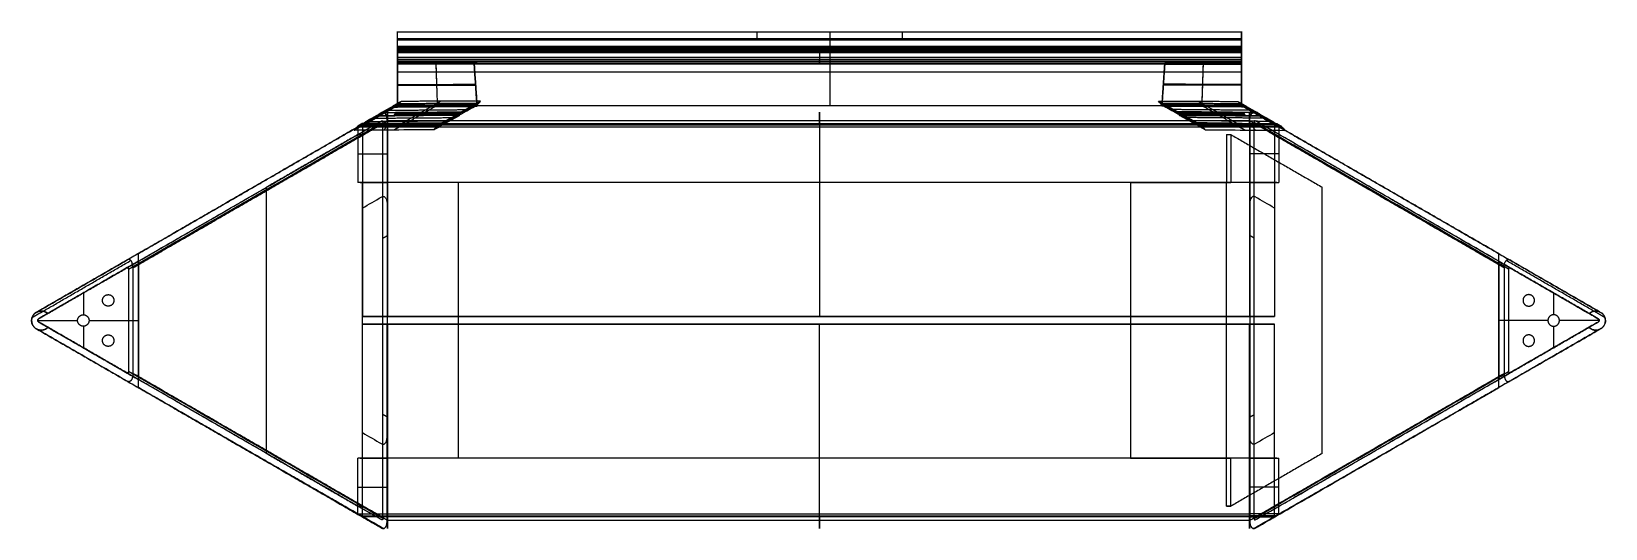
# Model space of a CAD drawing. Header units: millimetres. Extents: x -5912 to 944, y -156 to 2032.
# Drawn here: x -699 to 944, y -156 to 363 of the extents above; entities that cross this region are included whole.
import ezdxf

# ---------------------------------------------------------------- set-up
doc = ezdxf.new("R2010")
doc.units = ezdxf.units.MM
doc.header["$MEASUREMENT"] = 0
for name, color, linetype, true_color in [('Domyślny', 7, 'Continuous', 0x000000), ('Warstwa 01', 254, 'Continuous', 0xbebebe), ('Warstwa 02', 7, 'Continuous', 0x79673e)]:
    doc.layers.add(name, color=color, linetype=linetype, true_color=true_color)

msp = doc.modelspace()

# ---------------------------------------------------------------- linework, layer by layer
at = {"layer": 'Domyślny'}
for points in [[(-317.1, 331), (-234.1, 331.4)], [(-317.1, 331), (-237.1, 331)], [(-271.8, 266.5), (-355, 265.8)], [(-271.8, 266.5), (-355, 265.8)], [(-270.8, 268), (-354.1, 267.3)], [(-250.6, 279.1), (-333.8, 278.4)]]:
    msp.add_lwpolyline(points, dxfattribs=at)
for points, degree in [([(-355, 265.8, -2758.5), (-356.1, 265.2, -2760.5), (-357.3, 264.5, -2762.5), (-358.4, 263.8, -2764.5)], 3), ([(-358.4, 263.8, -2764.5), (-343.1, 263.8, -2764.5), (-327.7, 263.8, -2764.5)], 2), ([(-358.4, 263.8, -2764.5), (-358.4, 234.8, -2764.5), (-358.4, 205.8, -2764.5)], 2), ([(-355, 265.8, -2758.5), (-341.3, 265.8, -2758.5), (-327.7, 265.8, -2758.5)], 2), ([(-355, 265.8, -2758.5), (-354.6, 265.8, -2757.8), (-354.2, 265.8, -2757.1), (-353.8, 265.8, -2756.5)], 3), ([(-353.8, 265.8, -2756.5), (-353.8, 235.8, -2756.5), (-353.8, 205.8, -2756.5)], 2), ([(-353.8, 265.8, -2756.5), (-340.8, 265.8, -2756.5), (-327.7, 265.8, -2756.5)], 2), ([(-327.7, 205.8, -2756.5), (-327.7, 235.8, -2756.5), (-327.7, 265.8, -2756.5)], 2), ([(-327.7, 265.8, -2756.5), (-327.7, 265.8, -2757.5), (-327.7, 265.8, -2758.5)], 2), ([(-327.7, 265.8, -2758.5), (-327.7, 265.2, -2760.5), (-327.7, 264.5, -2762.5), (-327.7, 263.8, -2764.5)], 3), ([(-327.7, 265.8, -2756.5), (122.3, 265.8, -2756.5), (572.3, 265.8, -2756.5)], 2), ([(-327.7, 265.8, -2758.5), (122.3, 265.8, -2758.5), (572.3, 265.8, -2758.5)], 2), ([(-327.7, 265.8, -2756.5), (-327.7, 235.8, -2756.5), (-327.7, 205.8, -2756.5)], 2), ([(-327.7, 265.8, -2758.5), (-327.7, 265.8, -2757.5), (-327.7, 265.8, -2756.5)], 2), ([(-327.7, 263.8, -2764.5), (-327.7, 264.5, -2762.5), (-327.7, 265.2, -2760.5), (-327.7, 265.8, -2758.5)], 3), ([(-327.7, 205.8, -2764.5), (-327.7, 234.8, -2764.5), (-327.7, 263.8, -2764.5)], 2), ([(-327.7, 263.8, -2764.5), (122.3, 263.8, -2764.5), (572.3, 263.8, -2764.5)], 2), ([(-327.7, 263.8, -2764.5), (-327.7, 234.8, -2764.5), (-327.7, 205.8, -2764.5)], 2), ([(598.4, 265.8, -2756.5), (585.3, 265.8, -2756.5), (572.3, 265.8, -2756.5)], 2), ([(599.5, 265.8, -2758.5), (585.9, 265.8, -2758.5), (572.3, 265.8, -2758.5)], 2), ([(572.3, 265.8, -2756.5), (572.3, 235.8, -2756.5), (572.3, 205.8, -2756.5)], 2), ([(572.3, 265.8, -2758.5), (572.3, 265.8, -2757.5), (572.3, 265.8, -2756.5)], 2), ([(572.3, 263.8, -2764.5), (572.3, 264.5, -2762.5), (572.3, 265.2, -2760.5), (572.3, 265.8, -2758.5)], 3), ([(572.3, 265.8, -2756.5), (572.3, 235.8, -2756.5), (572.3, 205.8, -2756.5)], 2), ([(572.3, 265.8, -2758.5), (572.3, 265.8, -2757.5), (572.3, 265.8, -2756.5)], 2), ([(572.3, 263.8, -2764.5), (572.3, 264.5, -2762.5), (572.3, 265.2, -2760.5), (572.3, 265.8, -2758.5)], 3), ([(603, 263.8, -2764.5), (587.6, 263.8, -2764.5), (572.3, 263.8, -2764.5)], 2), ([(572.3, 263.8, -2764.5), (572.3, 234.8, -2764.5), (572.3, 205.8, -2764.5)], 2), ([(572.3, 263.8, -2764.5), (572.3, 234.8, -2764.5), (572.3, 205.8, -2764.5)], 2), ([(598.4, 265.8, -2756.5), (598.4, 235.8, -2756.5), (598.4, 205.8, -2756.5)], 2), ([(599.5, 265.8, -2758.5), (599.1, 265.8, -2757.8), (598.8, 265.8, -2757.1), (598.4, 265.8, -2756.5)], 3), ([(599.5, 265.8, -2758.5), (600.7, 265.2, -2760.5), (601.8, 264.5, -2762.5), (603, 263.8, -2764.5)], 3), ([(603, 263.8, -2764.5), (603, 234.8, -2764.5), (603, 205.8, -2764.5)], 2), ([(-358.4, 255.8, -2764.5), (-406.1, 228.3, -2764.5), (-453.8, 200.8, -2764.5)], 2), ([(-358.4, 255.8, -2756.5), (-406.1, 228.3, -2756.5), (-453.8, 200.8, -2756.5)], 2), ([(-358.4, 255.8, -2764.5), (-358.4, 255.8, -2760.5), (-358.4, 255.8, -2756.5)], 2), ([(-353.8, 255.8, -2756.5), (-356.1, 255.8, -2756.5), (-358.4, 255.8, -2756.5)], 2), ([(-353.8, 255.8, -2756.5), (-355.4, 255.8, -2759.1), (-356.9, 255.8, -2761.8), (-358.4, 255.8, -2764.5)], 3), ([(-358.4, 255.8, -2764.5), (-358.4, 230.8, -2764.5), (-358.4, 205.8, -2764.5)], 2), ([(-353.8, 255.8, -2756.5), (-353.8, 230.8, -2756.5), (-353.8, 205.8, -2756.5)], 2), ([(548.1, 255.8, -2756.5), (550.4, 255.8, -2756.5), (552.7, 255.8, -2756.5)], 2), ([(548.1, 255.8, -2756.5), (549.6, 255.8, -2759.1), (551.1, 255.8, -2761.8), (552.7, 255.8, -2764.5)], 3), ([(548.1, 255.8, -2756.5), (548.1, 230.8, -2756.5), (548.1, 205.8, -2756.5)], 2), ([(552.7, 255.8, -2764.5), (600.4, 228.3, -2764.5), (648.1, 200.8, -2764.5)], 2), ([(552.7, 255.8, -2764.5), (552.7, 255.8, -2760.5), (552.7, 255.8, -2756.5)], 2), ([(552.7, 255.8, -2756.5), (600.4, 228.3, -2756.5), (648.1, 200.8, -2756.5)], 2), ([(552.7, 255.8, -2764.5), (552.7, 230.8, -2764.5), (552.7, 205.8, -2764.5)], 2), ([(-358.4, 235.8, -2764.5), (-343.1, 235.8, -2764.5), (-327.7, 235.8, -2764.5)], 2), ([(-353.8, 235.8, -2756.5), (-340.8, 235.8, -2756.5), (-327.7, 235.8, -2756.5)], 2), ([(598.4, 235.8, -2756.5), (585.3, 235.8, -2756.5), (572.3, 235.8, -2756.5)], 2), ([(603, 235.8, -2764.5), (587.6, 235.8, -2764.5), (572.3, 235.8, -2764.5)], 2), ([(-453.8, 200.8, -2764.5), (-453.8, 200.8, -2760.5), (-453.8, 200.8, -2756.5)], 2), ([(-453.8, -77.2, -2756.5), (-453.8, 61.8, -2756.5), (-453.8, 200.8, -2756.5)], 2), ([(-453.8, -77.2, -2764.5), (-453.8, 61.8, -2764.5), (-453.8, 200.8, -2764.5)], 2), ([(-353.8, 205.8, -2756.5), (-355.4, 205.8, -2759.1), (-356.9, 205.8, -2761.8), (-358.4, 205.8, -2764.5)], 3), ([(-327.7, 205.8, -2764.5), (-343.1, 205.8, -2764.5), (-358.4, 205.8, -2764.5)], 2), ([(-353.8, 205.8, -2756.5), (-355.4, 205.8, -2759.1), (-356.9, 205.8, -2761.8), (-358.4, 205.8, -2764.5)], 3), ([(-353.8, 205.8, -2764.5), (-356.1, 205.8, -2764.5), (-358.4, 205.8, -2764.5)], 2), ([(-356.1, 205.8, -2760.5), (-341.9, 205.8, -2760.5), (-327.7, 205.8, -2760.5)], 2), ([(-327.7, 205.8, -2756.5), (-340.8, 205.8, -2756.5), (-353.8, 205.8, -2756.5)], 2), ([(-353.8, -82.3, -2764.5), (-353.8, 61.8, -2764.5), (-353.8, 205.8, -2764.5)], 2), ([(-353.8, -82.3, -2756.5), (-353.8, 61.8, -2756.5), (-353.8, 205.8, -2756.5)], 2), ([(-253.8, 205.8, -2756.5), (-303.8, 205.8, -2756.5), (-353.8, 205.8, -2756.5)], 2), ([(-253.8, 205.8, -2764.5), (-303.8, 205.8, -2764.5), (-353.8, 205.8, -2764.5)], 2), ([(-327.7, 205.8, -2764.5), (-327.7, 205.8, -2760.5), (-327.7, 205.8, -2756.5)], 2), ([(572.3, 205.8, -2756.5), (122.3, 205.8, -2756.5), (-327.7, 205.8, -2756.5)], 2), ([(572.3, 205.8, -2764.5), (122.3, 205.8, -2764.5), (-327.7, 205.8, -2764.5)], 2), ([(-327.7, 205.8, -2756.5), (-327.7, 205.8, -2760.5), (-327.7, 205.8, -2764.5)], 2), ([(-253.8, 205.8, -2756.5), (-253.8, 205.8, -2760.5), (-253.8, 205.8, -2764.5)], 2), ([(-253.8, 205.8, -2756.5), (-253.8, 61.8, -2756.5), (-253.8, -82.3, -2756.5)], 2), ([(-253.8, 205.8, -2764.5), (-253.8, 61.8, -2764.5), (-253.8, -82.3, -2764.5)], 2), ([(448.1, 205.8, -2756.5), (448.1, 205.8, -2760.5), (448.1, 205.8, -2764.5)], 2), ([(448.1, 205.8, -2756.5), (498.1, 205.8, -2756.5), (548.1, 205.8, -2756.5)], 2), ([(448.1, 205.8, -2764.5), (498.1, 205.8, -2764.5), (548.1, 205.8, -2764.5)], 2), ([(448.1, 205.8, -2756.5), (448.1, 61.8, -2756.5), (448.1, -82.3, -2756.5)], 2), ([(448.1, 205.8, -2764.5), (448.1, 61.8, -2764.5), (448.1, -82.3, -2764.5)], 2), ([(548.1, -82.3, -2764.5), (548.1, 61.8, -2764.5), (548.1, 205.8, -2764.5)], 2), ([(548.1, -82.3, -2756.5), (548.1, 61.8, -2756.5), (548.1, 205.8, -2756.5)], 2), ([(548.1, 205.8, -2756.5), (549.6, 205.8, -2759.1), (551.1, 205.8, -2761.8), (552.7, 205.8, -2764.5)], 3), ([(548.1, 205.8, -2764.5), (550.4, 205.8, -2764.5), (552.7, 205.8, -2764.5)], 2), ([(572.3, 205.8, -2756.5), (572.3, 205.8, -2760.5), (572.3, 205.8, -2764.5)], 2), ([(572.3, 205.8, -2756.5), (585.3, 205.8, -2756.5), (598.4, 205.8, -2756.5)], 2), ([(572.3, 205.8, -2764.5), (587.6, 205.8, -2764.5), (603, 205.8, -2764.5)], 2), ([(600.7, 205.8, -2760.5), (586.5, 205.8, -2760.5), (572.3, 205.8, -2760.5)], 2), ([(572.3, 205.8, -2756.5), (572.3, 205.8, -2760.5), (572.3, 205.8, -2764.5)], 2), ([(598.4, 205.8, -2756.5), (599.9, 205.8, -2759.1), (601.4, 205.8, -2761.8), (603, 205.8, -2764.5)], 3), ([(648.1, 200.8, -2764.5), (648.1, 200.8, -2760.5), (648.1, 200.8, -2756.5)], 2), ([(648.1, -77.2, -2756.5), (648.1, 61.8, -2756.5), (648.1, 200.8, -2756.5)], 2), ([(648.1, -77.2, -2764.5), (648.1, 61.8, -2764.5), (648.1, 200.8, -2764.5)], 2), ([(-587.6, 131.5, -3161.5), (-640.2, 101.2, -3161.5), (-692.8, 70.8, -3161.5)], 2), ([(-692.8, 70.8, -3161.5), (-694, 70.1, -3161.5), (-695.3, 69.4, -3161.5)], 2), ([(-695.3, 53.6, -3161.5), (-694, 52.9, -3161.5), (-692.8, 52.2, -3161.5)], 2), ([(-692.8, 52.2, -3161.5), (-640.2, 21.9, -3161.5), (-587.6, -8.5, -3161.5)], 2), ([(-453.8, -77.2, -2756.5), (-453.8, -77.2, -2760.5), (-453.8, -77.2, -2764.5)], 2), ([(-453.8, -77.2, -2756.5), (-406.1, -104.8, -2756.5), (-358.4, -132.3, -2756.5)], 2), ([(-453.8, -77.2, -2764.5), (-406.1, -104.8, -2764.5), (-358.4, -132.3, -2764.5)], 2), ([(648.1, -77.2, -2756.5), (600.4, -104.8, -2756.5), (552.7, -132.3, -2756.5)], 2), ([(648.1, -77.2, -2764.5), (600.4, -104.8, -2764.5), (552.7, -132.3, -2764.5)], 2), ([(648.1, -77.2, -2756.5), (648.1, -77.2, -2760.5), (648.1, -77.2, -2764.5)], 2), ([(-353.8, -82.3, -2756.5), (-355.4, -82.3, -2759.1), (-356.9, -82.3, -2761.8), (-358.4, -82.3, -2764.5)], 3), ([(-358.4, -140.3, -2764.5), (-358.4, -111.3, -2764.5), (-358.4, -82.3, -2764.5)], 2), ([(-327.7, -82.3, -2764.5), (-343.1, -82.3, -2764.5), (-358.4, -82.3, -2764.5)], 2), ([(-353.8, -82.3, -2756.5), (-355.4, -82.3, -2759.1), (-356.9, -82.3, -2761.8), (-358.4, -82.3, -2764.5)], 3), ([(-353.8, -82.3, -2764.5), (-356.1, -82.3, -2764.5), (-358.4, -82.3, -2764.5)], 2), ([(-358.4, -132.3, -2764.5), (-358.4, -107.3, -2764.5), (-358.4, -82.3, -2764.5)], 2), ([(-356.1, -82.3, -2760.5), (-341.9, -82.3, -2760.5), (-327.7, -82.3, -2760.5)], 2), ([(-353.8, -142.3, -2756.5), (-353.8, -112.3, -2756.5), (-353.8, -82.3, -2756.5)], 2), ([(-327.7, -82.3, -2756.5), (-340.8, -82.3, -2756.5), (-353.8, -82.3, -2756.5)], 2), ([(-353.8, -132.3, -2756.5), (-353.8, -107.3, -2756.5), (-353.8, -82.3, -2756.5)], 2), ([(-253.8, -82.3, -2756.5), (-303.8, -82.3, -2756.5), (-353.8, -82.3, -2756.5)], 2), ([(-253.8, -82.3, -2764.5), (-303.8, -82.3, -2764.5), (-353.8, -82.3, -2764.5)], 2), ([(-327.7, -82.3, -2764.5), (-327.7, -82.3, -2760.5), (-327.7, -82.3, -2756.5)], 2), ([(-327.7, -82.3, -2764.5), (-327.7, -111.3, -2764.5), (-327.7, -140.3, -2764.5)], 2), ([(123.4, -82.3, -2756.5), (-102.2, -82.3, -2756.5), (-327.7, -82.3, -2756.5)], 2), ([(-327.7, -82.3, -2756.5), (-327.7, -112.3, -2756.5), (-327.7, -142.3, -2756.5)], 2), ([(572.3, -82.3, -2764.5), (122.3, -82.3, -2764.5), (-327.7, -82.3, -2764.5)], 2), ([(-327.7, -142.3, -2756.5), (-327.7, -112.3, -2756.5), (-327.7, -82.3, -2756.5)], 2), ([(-327.7, -82.3, -2756.5), (-327.7, -82.3, -2760.5), (-327.7, -82.3, -2764.5)], 2), ([(-327.7, -140.3, -2764.5), (-327.7, -111.3, -2764.5), (-327.7, -82.3, -2764.5)], 2), ([(-253.8, -82.3, -2756.5), (-253.8, -82.3, -2760.5), (-253.8, -82.3, -2764.5)], 2), ([(572.3, -82.3, -2756.5), (347.8, -82.3, -2756.5), (123.4, -82.3, -2756.5)], 2), ([(123.4, -142.3, -2756.5), (123.4, -112.3, -2756.5), (123.4, -82.3, -2756.5)], 2), ([(448.1, -82.3, -2756.5), (448.1, -82.3, -2760.5), (448.1, -82.3, -2764.5)], 2), ([(448.1, -82.3, -2756.5), (498.1, -82.3, -2756.5), (548.1, -82.3, -2756.5)], 2), ([(448.1, -82.3, -2764.5), (498.1, -82.3, -2764.5), (548.1, -82.3, -2764.5)], 2), ([(548.1, -132.3, -2756.5), (548.1, -107.3, -2756.5), (548.1, -82.3, -2756.5)], 2), ([(548.1, -82.3, -2756.5), (549.6, -82.3, -2759.1), (551.1, -82.3, -2761.8), (552.7, -82.3, -2764.5)], 3), ([(548.1, -82.3, -2764.5), (550.4, -82.3, -2764.5), (552.7, -82.3, -2764.5)], 2), ([(552.7, -132.3, -2764.5), (552.7, -107.3, -2764.5), (552.7, -82.3, -2764.5)], 2), ([(572.3, -142.3, -2756.5), (572.3, -112.3, -2756.5), (572.3, -82.3, -2756.5)], 2), ([(572.3, -82.3, -2756.5), (572.3, -82.3, -2760.5), (572.3, -82.3, -2764.5)], 2), ([(572.3, -140.3, -2764.5), (572.3, -111.3, -2764.5), (572.3, -82.3, -2764.5)], 2), ([(572.3, -82.3, -2756.5), (585.3, -82.3, -2756.5), (598.4, -82.3, -2756.5)], 2), ([(572.3, -82.3, -2764.5), (587.6, -82.3, -2764.5), (603, -82.3, -2764.5)], 2), ([(600.7, -82.3, -2760.5), (586.5, -82.3, -2760.5), (572.3, -82.3, -2760.5)], 2), ([(572.3, -82.3, -2756.5), (572.3, -82.3, -2760.5), (572.3, -82.3, -2764.5)], 2), ([(572.3, -140.3, -2764.5), (572.3, -111.3, -2764.5), (572.3, -82.3, -2764.5)], 2), ([(572.3, -142.3, -2756.5), (572.3, -112.3, -2756.5), (572.3, -82.3, -2756.5)], 2), ([(598.4, -142.3, -2756.5), (598.4, -112.3, -2756.5), (598.4, -82.3, -2756.5)], 2), ([(598.4, -82.3, -2756.5), (599.9, -82.3, -2759.1), (601.4, -82.3, -2761.8), (603, -82.3, -2764.5)], 3), ([(603, -140.3, -2764.5), (603, -111.3, -2764.5), (603, -82.3, -2764.5)], 2), ([(-358.4, -112.3, -2764.5), (-343.1, -112.3, -2764.5), (-327.7, -112.3, -2764.5)], 2), ([(-353.8, -112.3, -2756.5), (-340.8, -112.3, -2756.5), (-327.7, -112.3, -2756.5)], 2), ([(598.4, -112.3, -2756.5), (585.3, -112.3, -2756.5), (572.3, -112.3, -2756.5)], 2), ([(603, -112.3, -2764.5), (587.6, -112.3, -2764.5), (572.3, -112.3, -2764.5)], 2), ([(-353.8, -132.3, -2756.5), (-356.1, -132.3, -2756.5), (-358.4, -132.3, -2756.5)], 2), ([(-358.4, -132.3, -2764.5), (-358.4, -132.3, -2760.5), (-358.4, -132.3, -2756.5)], 2), ([(-358.4, -132.3, -2764.5), (-356.9, -132.3, -2761.8), (-355.4, -132.3, -2759.1), (-353.8, -132.3, -2756.5)], 3), ([(-358.4, -140.3, -2764.5), (-343.1, -140.3, -2764.5), (-327.7, -140.3, -2764.5)], 2), ([(-355, -142.3, -2758.5), (-356.1, -141.6, -2760.5), (-357.3, -141, -2762.5), (-358.4, -140.3, -2764.5)], 3), ([(-355, -142.3, -2758.5), (-341.3, -142.3, -2758.5), (-327.7, -142.3, -2758.5)], 2), ([(-355, -142.3, -2758.5), (-354.6, -142.3, -2757.8), (-354.2, -142.3, -2757.1), (-353.8, -142.3, -2756.5)], 3), ([(-353.8, -142.3, -2756.5), (-340.8, -142.3, -2756.5), (-327.7, -142.3, -2756.5)], 2), ([(-327.7, -142.3, -2758.5), (-327.7, -141.6, -2760.5), (-327.7, -141, -2762.5), (-327.7, -140.3, -2764.5)], 3), ([(-327.7, -140.3, -2764.5), (122.3, -140.3, -2764.5), (572.3, -140.3, -2764.5)], 2), ([(-327.7, -140.3, -2764.5), (-327.7, -141, -2762.5), (-327.7, -141.6, -2760.5), (-327.7, -142.3, -2758.5)], 3), ([(-327.7, -142.3, -2756.5), (-327.7, -142.3, -2757.5), (-327.7, -142.3, -2758.5)], 2), ([(-327.7, -142.3, -2756.5), (-102.2, -142.3, -2756.5), (123.4, -142.3, -2756.5)], 2), ([(-327.7, -142.3, -2758.5), (122.3, -142.3, -2758.5), (572.3, -142.3, -2758.5)], 2), ([(-327.7, -142.3, -2758.5), (-327.7, -142.3, -2757.5), (-327.7, -142.3, -2756.5)], 2), ([(123.4, -142.3, -2756.5), (347.8, -142.3, -2756.5), (572.3, -142.3, -2756.5)], 2), ([(548.1, -132.3, -2756.5), (550.4, -132.3, -2756.5), (552.7, -132.3, -2756.5)], 2), ([(552.7, -132.3, -2764.5), (551.1, -132.3, -2761.8), (549.6, -132.3, -2759.1), (548.1, -132.3, -2756.5)], 3), ([(552.7, -132.3, -2764.5), (552.7, -132.3, -2760.5), (552.7, -132.3, -2756.5)], 2), ([(603, -140.3, -2764.5), (587.6, -140.3, -2764.5), (572.3, -140.3, -2764.5)], 2), ([(572.3, -140.3, -2764.5), (572.3, -141, -2762.5), (572.3, -141.6, -2760.5), (572.3, -142.3, -2758.5)], 3), ([(572.3, -140.3, -2764.5), (572.3, -141, -2762.5), (572.3, -141.6, -2760.5), (572.3, -142.3, -2758.5)], 3), ([(598.4, -142.3, -2756.5), (585.3, -142.3, -2756.5), (572.3, -142.3, -2756.5)], 2), ([(599.5, -142.3, -2758.5), (585.9, -142.3, -2758.5), (572.3, -142.3, -2758.5)], 2), ([(572.3, -142.3, -2758.5), (572.3, -142.3, -2757.5), (572.3, -142.3, -2756.5)], 2), ([(572.3, -142.3, -2758.5), (572.3, -142.3, -2757.5), (572.3, -142.3, -2756.5)], 2), ([(599.5, -142.3, -2758.5), (599.1, -142.3, -2757.8), (598.8, -142.3, -2757.1), (598.4, -142.3, -2756.5)], 3), ([(599.5, -142.3, -2758.5), (600.7, -141.6, -2760.5), (601.8, -141, -2762.5), (603, -140.3, -2764.5)], 3)]:
    msp.add_open_spline(points, degree=degree, dxfattribs=at)
msp.add_rational_spline([(-695.3, 69.4, -3161.5), (-696.8, 68.2, -3161.5), (-697.7, 66.5, -3161.5), (-702.1, 59, -3161.5), (-695.3, 53.6, -3161.5)], [0.889231284394, 0.92583690585, 1, 0.735632083646, 0.948505637617], degree=2, knots=[864.263371, 864.263371, 864.263371, 866.728435, 866.728435, 875.515607, 875.515607, 875.515607], dxfattribs=at)
at = {"layer": 'Warstwa 01'}
for p, q in [((-317.1, 346.1, -2620.9), (-317.1, 345.1, -2620.8)), ((123.4, 345.1, -2620.8), (123.4, 346.1, -2620.9)), ((563.8, 345.1, -2620.8), (563.8, 346.1, -2620.9)), ((-317.1, 336.2, -2659.8), (-317.1, 341.1, -2660.7)), ((-317.1, 332.2, -2699.7), (-317.1, 329.3, -2699.2)), ((-317.1, 330.3, -2694.3), (-317.1, 329.4, -2699.2)), ((-277.1, 330.3, -2694.3), (-277.1, 329.4, -2699.2)), ((-237.1, 329.4, -2699.2), (-237.1, 330.3, -2694.3)), ((123.4, 329.3, -2699.2), (123.4, 332.2, -2699.7)), ((483.8, 329.4, -2699.2), (483.8, 330.3, -2694.3)), ((523.8, 330.3, -2694.3), (523.8, 329.4, -2699.2)), ((563.8, 336.2, -2659.8), (563.8, 341.1, -2660.7)), ((563.8, 332.2, -2699.7), (563.8, 329.3, -2699.2)), ((563.8, 330.3, -2694.3), (563.8, 329.4, -2699.2)), ((-317.1, 308.1, -2690.4), (-317.1, 307.3, -2695.3)), ((-235.6, 308.3, -2690.4), (-235.6, 307.5, -2695.3)), ((482.3, 308.3, -2690.4), (482.3, 307.5, -2695.3)), ((563.8, 308.1, -2690.4), (563.8, 307.3, -2695.3)), ((-323.5, 284.5, -2704), (-325.4, 281.2, -2700.8)), ((-317.1, 285.1, -2691.4), (-317.1, 285.6, -2688.4)), ((-275.6, 285.8, -2688.5), (-275.6, 285.3, -2691.4)), ((-252.5, 276.3, -2718.2), (-250.6, 279.6, -2721.5)), ((-240.5, 285.2, -2704), (-242.4, 281.9, -2700.7)), ((-234.1, 285.5, -2691.5), (-234.1, 286.1, -2688.5)), ((480.8, 285.5, -2691.5), (480.8, 286.1, -2688.5)), ((487.2, 285.2, -2704), (489.1, 281.9, -2700.7)), ((499.2, 276.3, -2718.2), (497.3, 279.6, -2721.5)), ((522.3, 285.8, -2688.5), (522.3, 285.3, -2691.4)), ((563.8, 285.1, -2691.4), (563.8, 285.6, -2688.4)), ((570.2, 284.5, -2704), (572.1, 281.2, -2700.8)), ((-354.1, 267.3, -2756.5), (-355.9, 263.9, -2753.2)), ((-355.7, 263.7, -2753.3), (-355.6, 263.9, -2753.5)), ((-343.7, 272.9, -2739), (-345.6, 269.5, -2735.8)), ((-333.6, 278.7, -2721.5), (-335.4, 275.4, -2718.2)), ((-314.4, 264.2, -2753.3), (-314.4, 264.1, -2753.2)), ((-312.4, 267.5, -2756.5), (-312.4, 267.5, -2756.5)), ((-292.1, 279.2, -2721.5), (-294, 275.8, -2718.3)), ((-292.1, 278.9, -2721.5), (-294, 275.6, -2718.2)), ((-272.9, 264.3, -2753.2), (-271.1, 267.7, -2756.5)), ((-272.7, 264.6, -2753.2), (-270.8, 268, -2756.5)), ((-260.7, 273.5, -2739), (-262.6, 270.2, -2735.7)), ((-252.5, 275.8, -2718.2), (-250.6, 279.1, -2721.5)), ((499.2, 275.8, -2718.2), (497.3, 279.1, -2721.5)), ((507.4, 273.5, -2739), (509.3, 270.2, -2735.7)), ((519.4, 264.6, -2753.2), (517.6, 268, -2756.5)), ((519.6, 264.3, -2753.2), (517.8, 267.7, -2756.5)), ((538.8, 278.9, -2721.5), (540.7, 275.6, -2718.2)), ((538.9, 279.2, -2721.5), (540.7, 275.8, -2718.3)), ((559.1, 267.5, -2756.5), (559.1, 267.5, -2756.5)), ((561.1, 264.2, -2753.3), (561.1, 264.1, -2753.2)), ((582.2, 275.3, -2718.3), (580.4, 278.7, -2721.6)), ((590.4, 272.9, -2739), (592.3, 269.5, -2735.8)), ((600.8, 267.3, -2756.5), (602.6, 263.9, -2753.2)), ((602.4, 263.7, -2753.3), (602.3, 263.9, -2753.5)), ((-644.9, 90.5, -3161.5), (-644.9, 67.6, -3161.5)), ((-644.9, 90.5, -3153.5), (-644.9, 67.6, -3153.5)), ((889.5, 90.5, -3161.5), (889.5, 67.6, -3161.5)), ((889.5, 90.5, -3153.5), (889.5, 67.6, -3153.5)), ((889.5, 90.5, -3161.5), (889.5, 67.6, -3161.5)), ((889.5, 90.5, -3153.5), (889.5, 67.6, -3153.5)), ((-692.6, 61.5, -3161.5), (-651.1, 61.5, -3161.5)), ((-692.6, 61.5, -3153.5), (-651.1, 61.5, -3153.5)), ((-644.9, 55.6, -3161.5), (-644.9, 33.1, -3161.5)), ((-644.9, 55.6, -3153.5), (-644.9, 33.1, -3153.5)), ((-639.1, 61.5, -3161.5), (-587.6, 61.5, -3161.5)), ((-639.1, 61.5, -3153.5), (-587.6, 61.5, -3153.5)), ((-587.6, 61.5, -3161.5), (-587.6, 61.5, -3153.5)), ((883.7, 61.5, -3161.5), (832.3, 61.5, -3161.5)), ((832.3, 61.5, -3161.5), (832.3, 61.5, -3153.5)), ((883.7, 61.5, -3153.5), (832.3, 61.5, -3153.5)), ((883.7, 61.5, -3161.5), (832.3, 61.5, -3161.5)), ((832.3, 61.5, -3161.5), (832.3, 61.5, -3153.5)), ((883.7, 61.5, -3153.5), (832.3, 61.5, -3153.5)), ((889.5, 55.6, -3161.5), (889.5, 33.1, -3161.5)), ((889.5, 55.6, -3153.5), (889.5, 33.1, -3153.5)), ((889.5, 55.6, -3161.5), (889.5, 33.1, -3161.5)), ((889.5, 55.6, -3153.5), (889.5, 33.1, -3153.5)), ((937.2, 61.5, -3161.5), (895.7, 61.5, -3161.5)), ((937.2, 61.5, -3153.5), (895.7, 61.5, -3153.5)), ((937.2, 61.5, -3161.5), (895.7, 61.5, -3161.5)), ((937.2, 61.5, -3153.5), (895.7, 61.5, -3153.5))]:
    msp.add_line(p, q, dxfattribs=at)
for points, weights in [([(-317.1, 347.7, -2623.2), (-317.1, 348.1, -2621.3), (-317.1, 346.1, -2620.9)], [1, 0.707106781186, 1]), ([(-317.1, 345.1, -2620.8), (-317.1, 343.2, -2620.4), (-317.1, 342.8, -2622.4)], [1, 0.707106781187, 1]), ([(123.2, 346.1, -2620.9), (123.2, 348.1, -2621.3), (123.2, 347.7, -2623.2)], [1, 0.707106781186, 1]), ([(123.2, 342.8, -2622.4), (123.2, 343.2, -2620.4), (123.2, 345.1, -2620.8)], [1, 0.707106781186, 1]), ([(563.8, 346.1, -2620.9), (563.8, 348.1, -2621.3), (563.8, 347.7, -2623.2)], [1, 0.707106781186, 1]), ([(563.8, 342.8, -2622.4), (563.8, 343.2, -2620.4), (563.8, 345.1, -2620.8)], [1, 0.707106781186, 1]), ([(-317.1, 332.2, -2699.7), (-317.1, 334.2, -2700.1), (-317.1, 334.6, -2698.1)], [1, 0.707106781187, 1]), ([(123.4, 332.2, -2699.7), (123.4, 334.2, -2700.1), (123.4, 334.6, -2698.1)], [1, 0.707106781186, 1]), ([(563.8, 334.6, -2698.1), (563.8, 334.2, -2700.1), (563.8, 332.2, -2699.7)], [1, 0.707106781186, 1]), ([(-275.4, 288.2, -2686.9), (-275.4, 286.2, -2686.5), (-275.4, 285.8, -2688.5)], [1, 0.707106781186, 1]), ([(522.1, 288.2, -2686.9), (522.1, 286.2, -2686.5), (522.1, 285.8, -2688.5)], [1, 0.707106781187, 1]), ([(-682, 54.5, -3161.5), (-686.6, 49.8, -3161.5), (-692.8, 52.2, -3161.5)], [0.916665453437, 0.776141255966, 0.948505739123]), ([(-691.6, 60, -3161.5), (-694.6, 61.8, -3161.5), (-691.6, 63.5, -3161.5)], [1, 0.499999999999, 1]), ([(-691.6, 60, -3161.5), (-694.6, 61.8, -3161.5), (-691.6, 63.5, -3161.5)], [1, 0.499999999999, 1]), ([(-691.6, 63.5, -3153.5), (-694.6, 61.8, -3153.5), (-691.6, 60, -3153.5)], [0.999999761581, 0.500000238417, 0.999999761582]), ([(926.6, 54.5, -3161.5), (931.3, 49.8, -3161.5), (937.4, 52.2, -3161.5)], [0.916665453437, 0.776141255966, 0.948505739123]), ([(936.2, 60, -3161.5), (939.2, 61.8, -3161.5), (936.2, 63.5, -3161.5)], [1, 0.499999999999, 1]), ([(936.2, 60, -3161.5), (939.2, 61.8, -3161.5), (936.2, 63.5, -3161.5)], [1, 0.499999999999, 1]), ([(936.2, 63.5, -3153.5), (939.2, 61.8, -3153.5), (936.2, 60, -3153.5)], [0.999999761581, 0.500000238417, 0.999999761582]), ([(936.2, 60, -3161.5), (939.2, 61.8, -3161.5), (936.2, 63.5, -3161.5)], [1, 0.499999999999, 1]), ([(936.2, 63.5, -3153.5), (939.2, 61.8, -3153.5), (936.2, 60, -3153.5)], [0.999999761581, 0.500000238417, 0.999999761582])]:
    msp.add_rational_spline(points, weights, degree=2, dxfattribs=at)
for points, degree in [([(-317.1, 334.6, -2698.1), (-317.1, 341.1, -2660.7), (-317.1, 347.7, -2623.2)], 2), ([(563.8, 347.7, -2623.2), (123.4, 347.7, -2623.2), (-317.1, 347.7, -2623.2)], 2), ([(563.8, 347.4, -2621.8), (123.4, 347.4, -2621.8), (-317.1, 347.4, -2621.8)], 2), ([(563.8, 346.1, -2620.9), (123.4, 346.1, -2620.9), (-317.1, 346.1, -2620.9)], 2), ([(-317.1, 345.6, -2620.8), (-317.1, 338.7, -2660.2), (-317.1, 331.7, -2699.6)], 2), ([(563.8, 345.6, -2620.8), (123.4, 345.6, -2620.8), (-317.1, 345.6, -2620.8)], 2), ([(-317.1, 345.1, -2620.8), (123.4, 345.1, -2620.8), (563.8, 345.1, -2620.8)], 2), ([(123.4, 347.7, -2623.2), (123.4, 341.1, -2660.7), (123.4, 334.6, -2698.1)], 2), ([(563.8, 347.7, -2623.2), (563.8, 341.1, -2660.7), (563.8, 334.6, -2698.1)], 2), ([(563.8, 331.7, -2699.6), (563.8, 338.7, -2660.2), (563.8, 345.6, -2620.8)], 2), ([(-317.1, 343.6, -2621.1), (123.4, 343.6, -2621.1), (563.8, 343.6, -2621.1)], 2), ([(-317.1, 329.3, -2699.2), (-317.1, 336.1, -2660.8), (-317.1, 342.8, -2622.4)], 2), ([(-317.1, 342.8, -2622.4), (123.4, 342.8, -2622.4), (563.8, 342.8, -2622.4)], 2), ([(563.8, 341.1, -2660.7), (123.4, 341.1, -2660.7), (-317.1, 341.1, -2660.7)], 2), ([(563.8, 336.2, -2659.8), (123.4, 336.2, -2659.8), (-317.1, 336.2, -2659.8)], 2), ([(-317.1, 334.6, -2698.1), (123.4, 334.6, -2698.1), (563.8, 334.6, -2698.1)], 2), ([(-317.1, 333.7, -2699.4), (123.4, 333.7, -2699.4), (563.8, 333.7, -2699.4)], 2), ([(-317.1, 332.2, -2699.7), (123.4, 332.2, -2699.7), (563.8, 332.2, -2699.7)], 2), ([(-317.1, 331.7, -2699.6), (123.4, 331.7, -2699.6), (563.8, 331.7, -2699.6)], 2), ([(-317.1, 330.3, -2694.3), (-317.1, 309.1, -2690.6), (-317.1, 287.9, -2686.8)], 2), ([(-237.1, 330.3, -2694.3), (-277.1, 330.3, -2694.3), (-317.1, 330.3, -2694.3)], 2), ([(-317.1, 285.5, -2688.9), (-317.1, 307.7, -2692.8), (-317.1, 329.8, -2696.8)], 2), ([(-317.1, 329.8, -2696.8), (-277.1, 329.8, -2696.8), (-237.1, 329.8, -2696.8)], 2), ([(-317.1, 329.4, -2699.2), (-317.1, 307.3, -2695.3), (-317.1, 285.1, -2691.4)], 2), ([(-237.1, 329.4, -2699.2), (-277.1, 329.4, -2699.2), (-317.1, 329.4, -2699.2)], 2), ([(563.8, 329.3, -2699.2), (123.4, 329.3, -2699.2), (-317.1, 329.3, -2699.2)], 2), ([(-277.1, 330.3, -2694.3), (-276.4, 309.2, -2690.6), (-275.7, 288.1, -2686.9)], 2), ([(-277.1, 329.4, -2699.2), (-276.4, 307.4, -2695.3), (-275.6, 285.3, -2691.4)], 2), ([(-234.3, 288.4, -2686.9), (-235.7, 309.3, -2690.6), (-237.1, 330.3, -2694.3)], 2), ([(-237.1, 329.8, -2696.8), (-235.6, 307.9, -2692.9), (-234.1, 286, -2689)], 2), ([(-234.1, 285.5, -2691.5), (-235.6, 307.5, -2695.3), (-237.1, 329.4, -2699.2)], 2), ([(123.4, 342.8, -2622.4), (123.4, 336.1, -2660.8), (123.4, 329.3, -2699.2)], 2), ([(483.8, 329.8, -2696.8), (482.3, 307.9, -2692.9), (480.8, 286, -2689)], 2), ([(480.8, 285.5, -2691.5), (482.3, 307.5, -2695.3), (483.8, 329.4, -2699.2)], 2), ([(481, 288.4, -2686.9), (482.4, 309.3, -2690.6), (483.8, 330.3, -2694.3)], 2), ([(483.8, 330.3, -2694.3), (523.8, 330.3, -2694.3), (563.8, 330.3, -2694.3)], 2), ([(563.8, 329.8, -2696.8), (523.8, 329.8, -2696.8), (483.8, 329.8, -2696.8)], 2), ([(483.8, 329.4, -2699.2), (523.8, 329.4, -2699.2), (563.8, 329.4, -2699.2)], 2), ([(523.8, 329.4, -2699.2), (523.1, 307.4, -2695.3), (522.3, 285.3, -2691.4)], 2), ([(523.8, 330.3, -2694.3), (523.1, 309.2, -2690.6), (522.4, 288.1, -2686.9)], 2), ([(563.8, 342.8, -2622.4), (563.8, 336.1, -2660.8), (563.8, 329.3, -2699.2)], 2), ([(563.8, 330.3, -2694.3), (563.8, 309.1, -2690.6), (563.8, 287.9, -2686.8)], 2), ([(563.8, 285.5, -2688.9), (563.8, 307.7, -2692.8), (563.8, 329.8, -2696.8)], 2), ([(563.8, 329.4, -2699.2), (563.8, 307.3, -2695.3), (563.8, 285.1, -2691.4)], 2), ([(-317.1, 308.1, -2690.4), (-276.4, 308.2, -2690.4), (-235.6, 308.3, -2690.4)], 2), ([(-317.1, 307.3, -2695.3), (-276.4, 307.4, -2695.3), (-235.6, 307.5, -2695.3)], 2), ([(563.8, 308.1, -2690.4), (523.1, 308.2, -2690.4), (482.3, 308.3, -2690.4)], 2), ([(563.8, 307.3, -2695.3), (523.1, 307.4, -2695.3), (482.3, 307.5, -2695.3)], 2), ([(-317.1, 286, -2686.5), (-326.3, 280.7, -2702.4), (-335.4, 275.4, -2718.2)], 2), ([(-334.5, 277, -2719.9), (-324.9, 282.6, -2703.2), (-315.3, 288.2, -2686.5)], 2), ([(-333.7, 278.7, -2721.6), (-292.1, 279.2, -2721.5), (-250.6, 279.6, -2721.5)], 2), ([(-313.4, 290.4, -2686.5), (-323.5, 284.5, -2704), (-333.6, 278.7, -2721.5)], 2), ([(-325.4, 281.2, -2700.8), (-283.9, 281.5, -2700.8), (-242.4, 281.9, -2700.7)], 2), ([(-323.5, 284.5, -2704), (-282, 284.9, -2704), (-240.5, 285.2, -2704)], 2), ([(-313.4, 290.4, -2686.5), (-314.6, 288.9, -2686.5), (-315.9, 287.4, -2686.5), (-317.1, 286, -2686.5)], 3), ([(-234.3, 288.4, -2686.9), (-275.7, 288.1, -2686.9), (-317.1, 287.9, -2686.8)], 2), ([(-234.2, 286.9, -2687.2), (-275.6, 286.7, -2687.2), (-317.1, 286.4, -2687.2)], 2), ([(-234.1, 286.4, -2686.5), (-261.8, 286.3, -2686.5), (-289.5, 286.1, -2686.5), (-317.1, 286, -2686.5)], 3), ([(-234.1, 286.1, -2688.5), (-275.6, 285.8, -2688.5), (-317.1, 285.6, -2688.4)], 2), ([(-234.1, 286, -2689), (-275.6, 285.7, -2689), (-317.1, 285.5, -2688.9)], 2), ([(-317.1, 285.1, -2691.4), (-275.6, 285.3, -2691.4), (-234.1, 285.5, -2691.5)], 2), ([(-230.4, 290.8, -2686.5), (-271.9, 290.6, -2686.5), (-313.4, 290.4, -2686.5)], 2), ([(-275.6, 286.2, -2686.5), (-284.8, 281, -2702.4), (-294, 275.8, -2718.3)], 2), ([(-271.9, 290.6, -2686.5), (-282, 284.9, -2704), (-292.1, 279.2, -2721.5)], 2), ([(-252.5, 276.3, -2718.2), (-243.3, 281.4, -2702.4), (-234.1, 286.4, -2686.5)], 2), ([(-232.3, 288.6, -2686.5), (-241.9, 283.3, -2703.2), (-251.6, 278, -2719.9)], 2), ([(-250.6, 279.6, -2721.5), (-240.5, 285.2, -2704), (-230.4, 290.8, -2686.5)], 2), ([(-234.1, 286.4, -2686.5), (-232.9, 287.9, -2686.5), (-231.7, 289.3, -2686.5), (-230.4, 290.8, -2686.5)], 3), ([(497.3, 279.6, -2721.5), (487.2, 285.2, -2704), (477.1, 290.8, -2686.5)], 2), ([(477.1, 290.8, -2686.5), (518.6, 290.6, -2686.5), (560.1, 290.4, -2686.5)], 2), ([(480.8, 286.4, -2686.5), (479.6, 287.9, -2686.5), (478.4, 289.3, -2686.5), (477.1, 290.8, -2686.5)], 3), ([(479, 288.6, -2686.5), (488.6, 283.3, -2703.2), (498.3, 278, -2719.9)], 2), ([(499.2, 276.3, -2718.2), (490, 281.4, -2702.4), (480.8, 286.4, -2686.5)], 2), ([(480.8, 286.4, -2686.5), (508.5, 286.3, -2686.5), (536.2, 286.1, -2686.5), (563.8, 286, -2686.5)], 3), ([(563.8, 285.6, -2688.4), (522.3, 285.8, -2688.5), (480.8, 286.1, -2688.5)], 2), ([(480.8, 286, -2689), (522.3, 285.7, -2689), (563.8, 285.5, -2688.9)], 2), ([(563.8, 285.1, -2691.4), (522.3, 285.3, -2691.4), (480.8, 285.5, -2691.5)], 2), ([(563.8, 286.4, -2687.2), (522.4, 286.7, -2687.2), (480.9, 286.9, -2687.2)], 2), ([(563.8, 287.9, -2686.8), (522.4, 288.1, -2686.9), (481, 288.4, -2686.9)], 2), ([(570.2, 284.5, -2704), (528.7, 284.9, -2704), (487.2, 285.2, -2704)], 2), ([(572.1, 281.2, -2700.8), (530.6, 281.5, -2700.8), (489.1, 281.9, -2700.7)], 2), ([(580.4, 278.7, -2721.6), (538.9, 279.2, -2721.5), (497.3, 279.6, -2721.5)], 2), ([(518.6, 290.6, -2686.5), (528.7, 284.9, -2704), (538.9, 279.2, -2721.5)], 2), ([(522.3, 286.2, -2686.5), (531.5, 281, -2702.4), (540.7, 275.8, -2718.3)], 2), ([(560.1, 290.4, -2686.5), (570.2, 284.5, -2704), (580.3, 278.7, -2721.5)], 2), ([(560.1, 290.4, -2686.5), (561.3, 288.9, -2686.5), (562.6, 287.4, -2686.5), (563.8, 286, -2686.5)], 3), ([(581.2, 277, -2719.9), (571.6, 282.6, -2703.2), (562, 288.2, -2686.5)], 2), ([(563.8, 286, -2686.5), (573, 280.7, -2702.4), (582.2, 275.4, -2718.2)], 2), ([(-333.6, 278.2, -2721.5), (-466.4, 201.5, -2721.5), (-599.2, 124.8, -2721.5)], 2), ([(-599.2, 116.8, -2721.5), (-466.4, 193.5, -2721.5), (-333.6, 270.2, -2721.5)], 2), ([(-598, 115.2, -2719.5), (-509.5, 166.3, -2719.5), (-421, 217.4, -2719.5), (-332.5, 268.5, -2719.5)], 3), ([(-593.4, 116.6, -2711.5), (-460.6, 193.3, -2711.5), (-327.8, 270, -2711.5)], 2), ([(-587.6, 131.5, -3161.5), (-460.6, 204.8, -2941.5), (-333.6, 278.2, -2721.5)], 2), ([(-358.7, 264.6, -2764.5), (-359.9, 263.1, -2764.5), (-361.1, 261.7, -2764.5), (-362.4, 260.2, -2764.5)], 3), ([(-355.9, 263.9, -2753.2), (-359.1, 262.1, -2758.9), (-362.4, 260.2, -2764.5)], 2), ([(-360.5, 262.4, -2764.5), (-357.7, 264, -2759.7), (-355, 265.6, -2754.9)], 2), ([(-276.8, 263.8, -2764.5), (-318, 263.8, -2764.5), (-359.3, 263.8, -2764.5)], 2), ([(-354.1, 267.3, -2756.5), (-356.4, 265.9, -2760.5), (-358.7, 264.6, -2764.5)], 2), ([(-275.7, 265.1, -2764.5), (-303.4, 264.9, -2764.5), (-331, 264.8, -2764.5), (-358.7, 264.6, -2764.5)], 3), ([(-355.5, 263.9, -2753.2), (-355.7, 263.9, -2753.2), (-355.9, 263.9, -2753.2)], 2), ([(-335.5, 275.3, -2718.3), (-345.6, 269.5, -2735.8), (-355.7, 263.7, -2753.3)], 2), ([(-355.7, 263.7, -2753.3), (-337.8, 263.9, -2753.3), (-319.9, 264.1, -2753.3)], 2), ([(-319.9, 264.1, -2753.3), (-331.8, 264, -2753.3), (-343.7, 263.9, -2753.4), (-355.6, 263.9, -2753.5)], 3), ([(-355.6, 263.9, -2753.5), (-355.6, 263.9, -2753.4), (-355.5, 263.9, -2753.3), (-355.5, 263.9, -2753.2)], 3), ([(-353.7, 267.1, -2756.3), (-354.6, 265.5, -2754.8), (-355.5, 263.9, -2753.2)], 2), ([(-355, 265.6, -2754.9), (-354.8, 265.6, -2754.9), (-354.5, 265.6, -2754.9)], 2), ([(-354.6, 265.4, -2754.7), (-344.6, 271.2, -2737.3), (-334.6, 277, -2719.9)], 2), ([(-318, 267.4, -2756.5), (-336, 267.4, -2756.5), (-354.1, 267.3, -2756.5)], 2), ([(-333.7, 278.7, -2721.6), (-343.7, 272.9, -2738.9), (-353.7, 267.1, -2756.3)], 2), ([(-318, 267.4, -2756.5), (-329.9, 267.3, -2756.4), (-341.8, 267.2, -2756.4), (-353.7, 267.1, -2756.3)], 3), ([(-345.6, 269.5, -2735.8), (-304.1, 269.9, -2735.8), (-262.6, 270.2, -2735.7)], 2), ([(-343.7, 272.9, -2739), (-302.2, 273.2, -2739), (-260.7, 273.5, -2739)], 2), ([(-335.5, 275.3, -2718.3), (-334.6, 277, -2719.9), (-333.7, 278.7, -2721.6)], 2), ([(-335.4, 275.4, -2718.2), (-335.5, 275.4, -2718.3), (-335.5, 275.3, -2718.3)], 2), ([(-252.5, 275.8, -2718.2), (-294, 275.6, -2718.2), (-335.4, 275.4, -2718.2)], 2), ([(-335.4, 275.4, -2718.2), (-330.6, 275.4, -2718.3), (-325.8, 275.5, -2718.3), (-321, 275.5, -2718.3)], 3), ([(-334.6, 277, -2719.9), (-334.6, 277, -2719.9), (-334.5, 277, -2719.9)], 2), ([(-333.7, 278.7, -2721.6), (-328.8, 278.7, -2721.5), (-324, 278.7, -2721.5), (-319.2, 278.8, -2721.5)], 3), ([(-333.6, 278.7, -2721.5), (-333.6, 278.7, -2721.5), (-333.7, 278.7, -2721.6)], 2), ([(-332.5, 147.6, -2719.5), (-332.5, 208.1, -2719.5), (-332.5, 268.5, -2719.5)], 2), ([(-328.1, 264.8, -2764.5), (-329.8, 262.6, -2764.5), (-331.4, 260.4, -2764.5)], 2), ([(-327.8, 270, -2711.5), (-327.8, 210.1, -2711.5), (-327.8, 150.3, -2711.5)], 2), ([(-319.2, 278.8, -2721.5), (-320.1, 277.1, -2719.9), (-321, 275.5, -2718.3)], 2), ([(-321, 275.5, -2718.3), (-286.8, 275.9, -2718.3), (-252.5, 276.3, -2718.2)], 2), ([(-314.4, 264.1, -2753.2), (-317.6, 262.3, -2758.9), (-320.9, 260.5, -2764.5)], 2), ([(-251.6, 278, -2719.9), (-285.8, 277.6, -2719.9), (-320.1, 277.2, -2719.9)], 2), ([(-320.1, 277.1, -2719.9), (-285.9, 277.3, -2719.9), (-251.6, 277.4, -2719.9)], 2), ([(-319.9, 264.1, -2753.3), (-319.9, 264.1, -2753.3), (-319.8, 264.1, -2753.2), (-319.8, 264.1, -2753.2)], 3), ([(-272.9, 264.3, -2753.2), (-296.4, 264.2, -2753.2), (-319.8, 264.1, -2753.2)], 2), ([(-250.6, 279.1, -2721.5), (-284.9, 278.9, -2721.5), (-319.2, 278.8, -2721.5)], 2), ([(-318, 267.4, -2756.5), (-294.4, 267.7, -2756.5), (-270.8, 268, -2756.5)], 2), ([(-318, 267.4, -2756.5), (-318, 267.4, -2756.5), (-318, 267.4, -2756.5), (-318, 267.4, -2756.5)], 3), ([(-312.6, 267.5, -2756.5), (-314.9, 266.2, -2760.5), (-317.2, 264.9, -2764.5)], 2), ([(-294, 275.6, -2718.2), (-304.1, 269.9, -2735.7), (-314.2, 264.2, -2753.3)], 2), ([(-292.1, 278.9, -2721.5), (-302.2, 273.2, -2739), (-312.4, 267.5, -2756.5)], 2), ([(-311.7, 264.2, -2753.3), (-310.8, 265.8, -2754.9), (-309.9, 267.5, -2756.5)], 2), ([(-311.7, 264.2, -2753.3), (-292.2, 264.4, -2753.3), (-272.7, 264.6, -2753.2)], 2), ([(-271.8, 266.3, -2754.9), (-291.3, 266.1, -2754.9), (-310.8, 265.9, -2754.9)], 2), ([(-310.8, 265.8, -2754.9), (-291.4, 265.9, -2754.9), (-272, 266, -2754.9)], 2), ([(-271.1, 267.7, -2756.5), (-290.5, 267.6, -2756.5), (-309.9, 267.5, -2756.5)], 2), ([(-279.4, 260.8, -2764.5), (-278.2, 262.2, -2764.5), (-276.9, 263.7, -2764.5), (-275.7, 265.1, -2764.5)], 3), ([(-279.4, 260.8, -2764.5), (-276.2, 262.5, -2758.9), (-272.9, 264.3, -2753.2)], 2), ([(-272, 266, -2754.9), (-274.8, 264.5, -2759.7), (-277.6, 262.9, -2764.5)], 2), ([(-275.7, 265.1, -2764.5), (-273.4, 266.4, -2760.5), (-271.1, 267.7, -2756.5)], 2), ([(-272.7, 264.6, -2753.2), (-262.6, 270.2, -2735.7), (-252.5, 275.8, -2718.2)], 2), ([(-251.6, 277.4, -2719.9), (-261.7, 271.9, -2737.4), (-271.8, 266.3, -2754.9)], 2), ([(-270.8, 268, -2756.5), (-260.7, 273.5, -2739), (-250.6, 279.1, -2721.5)], 2), ([(517.6, 268, -2756.5), (507.4, 273.5, -2739), (497.3, 279.1, -2721.5)], 2), ([(497.3, 279.1, -2721.5), (531.6, 278.9, -2721.5), (565.9, 278.8, -2721.5)], 2), ([(498.3, 278, -2719.9), (532.5, 277.6, -2719.9), (566.8, 277.2, -2719.9)], 2), ([(498.3, 277.4, -2719.9), (508.4, 271.9, -2737.4), (518.5, 266.3, -2754.9)], 2), ([(566.9, 277.1, -2719.9), (532.6, 277.3, -2719.9), (498.3, 277.4, -2719.9)], 2), ([(567.7, 275.5, -2718.3), (533.5, 275.9, -2718.3), (499.2, 276.3, -2718.2)], 2), ([(519.4, 264.6, -2753.2), (509.3, 270.2, -2735.7), (499.2, 275.8, -2718.2)], 2), ([(499.2, 275.8, -2718.2), (540.7, 275.6, -2718.2), (582.2, 275.4, -2718.2)], 2), ([(590.4, 272.9, -2739), (548.9, 273.2, -2739), (507.4, 273.5, -2739)], 2), ([(592.3, 269.5, -2735.8), (550.8, 269.9, -2735.8), (509.3, 270.2, -2735.7)], 2), ([(564.7, 267.4, -2756.5), (541.1, 267.7, -2756.5), (517.6, 268, -2756.5)], 2), ([(517.8, 267.7, -2756.5), (537.2, 267.6, -2756.5), (556.6, 267.5, -2756.5)], 2), ([(522.4, 265.1, -2764.5), (520.1, 266.4, -2760.5), (517.8, 267.7, -2756.5)], 2), ([(518.5, 266.3, -2754.9), (538, 266.1, -2754.9), (557.5, 265.9, -2754.9)], 2), ([(518.7, 266, -2754.9), (521.5, 264.5, -2759.7), (524.3, 262.9, -2764.5)], 2), ([(557.5, 265.8, -2754.9), (538.1, 265.9, -2754.9), (518.7, 266, -2754.9)], 2), ([(558.4, 264.2, -2753.3), (538.9, 264.4, -2753.3), (519.4, 264.6, -2753.2)], 2), ([(519.6, 264.3, -2753.2), (543.1, 264.2, -2753.2), (566.5, 264.1, -2753.2)], 2), ([(526.1, 260.8, -2764.5), (522.9, 262.5, -2758.9), (519.6, 264.3, -2753.2)], 2), ([(522.4, 265.1, -2764.5), (550.1, 264.9, -2764.5), (577.7, 264.8, -2764.5), (605.4, 264.6, -2764.5)], 3), ([(526.1, 260.8, -2764.5), (524.9, 262.2, -2764.5), (523.6, 263.7, -2764.5), (522.4, 265.1, -2764.5)], 3), ([(523.5, 263.8, -2764.5), (564.7, 263.8, -2764.5), (606, 263.8, -2764.5)], 2), ([(538.8, 278.9, -2721.5), (548.9, 273.2, -2739), (559.1, 267.5, -2756.5)], 2), ([(540.7, 275.6, -2718.2), (550.8, 269.9, -2735.7), (560.9, 264.2, -2753.3)], 2), ([(558.4, 264.2, -2753.3), (557.5, 265.8, -2754.9), (556.6, 267.5, -2756.5)], 2), ([(559.3, 267.5, -2756.5), (561.6, 266.2, -2760.5), (563.9, 264.9, -2764.5)], 2), ([(561.1, 264.1, -2753.2), (564.4, 262.3, -2758.9), (567.6, 260.5, -2764.5)], 2), ([(564.7, 267.4, -2756.5), (576.6, 267.3, -2756.4), (588.5, 267.2, -2756.4), (600.4, 267.1, -2756.3)], 3), ([(564.7, 267.4, -2756.5), (564.7, 267.4, -2756.5), (564.7, 267.4, -2756.5), (564.7, 267.4, -2756.5)], 3), ([(564.7, 267.4, -2756.5), (582.7, 267.4, -2756.5), (600.8, 267.3, -2756.5)], 2), ([(565.9, 278.8, -2721.5), (566.8, 277.1, -2719.9), (567.7, 275.5, -2718.3)], 2), ([(580.4, 278.7, -2721.6), (575.6, 278.7, -2721.5), (570.7, 278.7, -2721.5), (565.9, 278.8, -2721.5)], 3), ([(566.6, 264.1, -2753.3), (566.6, 264.1, -2753.3), (566.6, 264.1, -2753.2), (566.5, 264.1, -2753.2)], 3), ([(602.4, 263.7, -2753.3), (584.5, 263.9, -2753.3), (566.6, 264.1, -2753.3)], 2), ([(566.6, 264.1, -2753.3), (578.5, 264, -2753.3), (590.4, 263.9, -2753.4), (602.3, 263.9, -2753.5)], 3), ([(582.2, 275.4, -2718.2), (577.3, 275.4, -2718.3), (572.5, 275.5, -2718.3), (567.7, 275.5, -2718.3)], 3), ([(572.5, 270, -2711.5), (572.5, 210.1, -2711.5), (572.5, 150.3, -2711.5)], 2), ([(838, 116.6, -2711.5), (705.3, 193.3, -2711.5), (572.5, 270, -2711.5)], 2), ([(574.8, 264.8, -2764.5), (576.5, 262.6, -2764.5), (578.1, 260.4, -2764.5)], 2), ([(577.1, 147.6, -2719.5), (577.1, 208.1, -2719.5), (577.1, 268.5, -2719.5)], 2), ([(842.7, 115.2, -2719.5), (754.1, 166.3, -2719.5), (665.6, 217.4, -2719.5), (577.1, 268.5, -2719.5)], 3), ([(832.3, 131.5, -3161.5), (705.3, 204.8, -2941.5), (578.2, 278.2, -2721.5)], 2), ([(578.2, 278.2, -2721.5), (711, 201.5, -2721.5), (843.8, 124.8, -2721.5)], 2), ([(843.8, 116.8, -2721.5), (711, 193.5, -2721.5), (578.2, 270.2, -2721.5)], 2), ([(580.3, 278.7, -2721.5), (581.2, 277, -2719.9), (582.2, 275.4, -2718.2)], 2), ([(580.3, 278.7, -2721.5), (580.3, 278.7, -2721.5), (580.4, 278.7, -2721.6)], 2), ([(580.4, 278.7, -2721.6), (590.4, 272.9, -2738.9), (600.4, 267.1, -2756.3)], 2), ([(581.3, 277, -2719.9), (581.3, 277, -2719.9), (581.2, 277, -2719.9)], 2), ([(601.3, 265.4, -2754.7), (591.3, 271.2, -2737.3), (581.3, 277, -2719.9)], 2), ([(582.2, 275.4, -2718.2), (582.2, 275.4, -2718.3), (582.2, 275.3, -2718.3)], 2), ([(582.2, 275.3, -2718.3), (592.3, 269.5, -2735.8), (602.4, 263.7, -2753.3)], 2), ([(600.4, 267.1, -2756.3), (601.3, 265.5, -2754.8), (602.2, 263.9, -2753.2)], 2), ([(600.8, 267.3, -2756.5), (603.1, 265.9, -2760.5), (605.4, 264.6, -2764.5)], 2), ([(601.7, 265.6, -2754.9), (601.5, 265.6, -2754.9), (601.2, 265.6, -2754.9)], 2), ([(607.2, 262.4, -2764.5), (604.5, 264, -2759.7), (601.7, 265.6, -2754.9)], 2), ([(602.3, 263.9, -2753.5), (602.3, 263.9, -2753.4), (602.2, 263.9, -2753.3), (602.2, 263.9, -2753.2)], 3), ([(602.2, 263.9, -2753.2), (602.4, 263.9, -2753.2), (602.6, 263.9, -2753.2)], 2), ([(602.6, 263.9, -2753.2), (605.8, 262.1, -2758.9), (609.1, 260.2, -2764.5)], 2), ([(605.4, 264.6, -2764.5), (606.6, 263.1, -2764.5), (607.8, 261.7, -2764.5), (609.1, 260.2, -2764.5)], 3), ([(-279.4, 260.8, -2764.5), (-307.1, 260.6, -2764.5), (-334.7, 260.4, -2764.5), (-362.4, 260.2, -2764.5)], 3), ([(526.1, 260.8, -2764.5), (553.8, 260.6, -2764.5), (581.4, 260.4, -2764.5), (609.1, 260.2, -2764.5)], 3), ([(-332.5, 147.6, -2719.5), (-330.1, 148.9, -2715.5), (-327.8, 150.3, -2711.5)], 2), ([(-327.8, 150.3, -2711.5), (-327.8, 55.5, -2711.5), (-327.8, -39.2, -2711.5)], 2), ([(572.5, 150.3, -2711.5), (572.5, 55.5, -2711.5), (572.5, -39.2, -2711.5)], 2), ([(577.1, 147.6, -2719.5), (574.8, 148.9, -2715.5), (572.5, 150.3, -2711.5)], 2), ([(-587.6, 131.5, -3161.5), (-640.2, 101.2, -3161.5), (-692.8, 70.8, -3161.5)], 2), ([(-587.6, 123.5, -3161.5), (-587.6, 127.5, -3161.5), (-587.6, 131.5, -3161.5)], 2), ([(-332.5, -36.6, -2719.5), (-332.5, 55.5, -2719.5), (-332.5, 147.6, -2719.5)], 2), ([(577.1, -36.6, -2719.5), (577.1, 55.5, -2719.5), (577.1, 147.6, -2719.5)], 2), ([(832.3, 131.5, -3161.5), (884.9, 101.2, -3161.5), (937.4, 70.8, -3161.5)], 2), ([(832.3, 123.5, -3161.5), (832.3, 127.5, -3161.5), (832.3, 131.5, -3161.5)], 2), ([(-587.6, 123.5, -3153.5), (-639.6, 93.5, -3153.5), (-691.6, 63.5, -3153.5)], 2), ([(-687.1, 71.3, -2873.8), (-641.3, 97.8, -2794.4), (-595.5, 124.3, -2715)], 2), ([(-682.3, 68.9, -3161.5), (-635, 96.2, -3161.5), (-587.6, 123.5, -3161.5)], 2), ([(-682.3, 68.9, -3161.5), (-635, 96.2, -3161.5), (-587.6, 123.5, -3161.5)], 2), ([(-598, 115.2, -2719.5), (-598, 61.8, -2719.5), (-598, 8.4, -2719.5)], 2), ([(-593.4, 116.6, -2711.5), (-593.4, 61.5, -2711.5), (-593.4, 6.4, -2711.5)], 2), ([(-587.6, 123.5, -3153.5), (-587.6, 123.5, -3157.5), (-587.6, 123.5, -3161.5)], 2), ([(-587.6, 123.5, -3161.5), (-587.6, 61.8, -3161.5), (-587.6, 0, -3161.5)], 2), ([(-587.6, 123.5, -3153.5), (-587.6, 61.8, -3153.5), (-587.6, 0, -3153.5)], 2), ([(-587.6, 0, -3157.5), (-587.6, 61.8, -3157.5), (-587.6, 123.5, -3157.5)], 2), ([(926.9, 68.9, -3161.5), (879.6, 96.2, -3161.5), (832.3, 123.5, -3161.5)], 2), ([(926.9, 68.9, -3161.5), (879.6, 96.2, -3161.5), (832.3, 123.5, -3161.5)], 2), ([(832.3, 123.5, -3153.5), (832.3, 123.5, -3157.5), (832.3, 123.5, -3161.5)], 2), ([(832.3, 123.5, -3153.5), (884.2, 93.5, -3153.5), (936.2, 63.5, -3153.5)], 2), ([(832.3, 123.5, -3161.5), (832.3, 61.8, -3161.5), (832.3, 0, -3161.5)], 2), ([(832.3, 123.5, -3153.5), (832.3, 61.8, -3153.5), (832.3, 0, -3153.5)], 2), ([(832.3, 0, -3157.5), (832.3, 61.8, -3157.5), (832.3, 123.5, -3157.5)], 2), ([(926.9, 68.9, -3161.5), (879.6, 96.2, -3161.5), (832.3, 123.5, -3161.5)], 2), ([(832.3, 123.5, -3153.5), (832.3, 123.5, -3157.5), (832.3, 123.5, -3161.5)], 2), ([(832.3, 123.5, -3153.5), (884.2, 93.5, -3153.5), (936.2, 63.5, -3153.5)], 2), ([(832.3, 123.5, -3161.5), (832.3, 61.8, -3161.5), (832.3, 0, -3161.5)], 2), ([(832.3, 123.5, -3153.5), (832.3, 61.8, -3153.5), (832.3, 0, -3153.5)], 2), ([(832.3, 0, -3157.5), (832.3, 61.8, -3157.5), (832.3, 123.5, -3157.5)], 2), ([(838, 116.6, -2711.5), (838, 61.5, -2711.5), (838, 6.4, -2711.5)], 2), ([(931.8, 71.3, -2873.8), (885.9, 97.8, -2794.4), (840.1, 124.3, -2715)], 2), ([(842.7, 115.2, -2719.5), (842.7, 61.8, -2719.5), (842.7, 8.4, -2719.5)], 2), ([(-625.1, 82.6, -3153.5), (-625.1, 82.6, -3157.5), (-625.1, 82.6, -3161.5)], 2), ([(-619.1, 88.6, -3153.5), (-619.1, 88.6, -3157.5), (-619.1, 88.6, -3161.5)], 2), ([(-613.1, 82.6, -3153.5), (-613.1, 82.6, -3157.5), (-613.1, 82.6, -3161.5)], 2), ([(857.7, 82.6, -3153.5), (857.7, 82.6, -3157.5), (857.7, 82.6, -3161.5)], 2), ([(857.7, 82.6, -3153.5), (857.7, 82.6, -3157.5), (857.7, 82.6, -3161.5)], 2), ([(863.7, 88.6, -3153.5), (863.7, 88.6, -3157.5), (863.7, 88.6, -3161.5)], 2), ([(863.7, 88.6, -3153.5), (863.7, 88.6, -3157.5), (863.7, 88.6, -3161.5)], 2), ([(869.7, 82.6, -3153.5), (869.7, 82.6, -3157.5), (869.7, 82.6, -3161.5)], 2), ([(869.7, 82.6, -3153.5), (869.7, 82.6, -3157.5), (869.7, 82.6, -3161.5)], 2), ([(-698.6, 64.7, -2893.6), (-692.8, 68, -2883.7), (-687.1, 71.3, -2873.8)], 2), ([(-692.8, 70.8, -3161.5), (-694, 70.1, -3161.5), (-695.3, 69.4, -3161.5)], 2), ([(-695.3, 69.4, -2887.9), (-694.4, 69.9, -2886.5), (-693.6, 70.3, -2885.1), (-692.8, 70.8, -2883.6)], 3), ([(-695.3, 69.4, -2887.9), (-695.3, 69.4, -3024.7), (-695.3, 69.4, -3161.5)], 2), ([(-692.8, 70.8, -3161.5), (-692.8, 70.8, -3022.6), (-692.8, 70.8, -2883.6)], 2), ([(-691.6, 63.5, -3161.5), (-686.9, 66.2, -3161.5), (-682.3, 68.9, -3161.5)], 2), ([(-682.3, 68.9, -2865.4), (-685.4, 67.1, -2870.8), (-688.5, 65.3, -2876.1), (-691.6, 63.5, -2881.5)], 3), ([(-691.6, 63.5, -3161.5), (-686.9, 66.2, -3161.5), (-682.3, 68.9, -3161.5)], 2), ([(-645.1, 67.6, -3153.5), (-645.1, 67.6, -3157.5), (-645.1, 67.6, -3161.5)], 2), ([(-619.1, 76.6, -3153.5), (-619.1, 76.6, -3157.5), (-619.1, 76.6, -3161.5)], 2), ([(863.7, 76.6, -3153.5), (863.7, 76.6, -3157.5), (863.7, 76.6, -3161.5)], 2), ([(863.7, 76.6, -3153.5), (863.7, 76.6, -3157.5), (863.7, 76.6, -3161.5)], 2), ([(889.7, 67.6, -3153.5), (889.7, 67.6, -3157.5), (889.7, 67.6, -3161.5)], 2), ([(889.7, 67.6, -3153.5), (889.7, 67.6, -3157.5), (889.7, 67.6, -3161.5)], 2), ([(936.2, 63.5, -3161.5), (931.6, 66.2, -3161.5), (926.9, 68.9, -3161.5)], 2), ([(926.9, 68.9, -2865.4), (930, 67.1, -2870.8), (933.1, 65.3, -2876.1), (936.2, 63.5, -2881.5)], 3), ([(936.2, 63.5, -3161.5), (931.6, 66.2, -3161.5), (926.9, 68.9, -3161.5)], 2), ([(936.2, 63.5, -3161.5), (931.6, 66.2, -3161.5), (926.9, 68.9, -3161.5)], 2), ([(943.2, 64.7, -2893.6), (937.5, 68, -2883.7), (931.8, 71.3, -2873.8)], 2), ([(937.4, 70.8, -3161.5), (937.4, 70.8, -3022.6), (937.4, 70.8, -2883.6)], 2), ([(937.4, 70.8, -3161.5), (938.7, 70.1, -3161.5), (939.9, 69.4, -3161.5)], 2), ([(939.9, 69.4, -2887.9), (939.1, 69.9, -2886.5), (938.3, 70.3, -2885.1), (937.4, 70.8, -2883.6)], 3), ([(939.9, 69.4, -2887.9), (939.9, 69.4, -3024.7), (939.9, 69.4, -3161.5)], 2), ([(-695.3, 53.6, -3161.5), (-695.3, 53.6, -3024.7), (-695.3, 53.6, -2887.9)], 2), ([(-695.3, 53.6, -3161.5), (-694, 52.9, -3161.5), (-692.8, 52.2, -3161.5)], 2), ([(-692.8, 52.2, -2883.6), (-693.6, 52.7, -2885.1), (-694.4, 53.2, -2886.5), (-695.3, 53.6, -2887.9)], 3), ([(-692.8, 52.2, -2883.6), (-692.8, 52.2, -3022.6), (-692.8, 52.2, -3161.5)], 2), ([(-692.8, 52.2, -3161.5), (-640.2, 21.9, -3161.5), (-587.6, -8.5, -3161.5)], 2), ([(-692.6, 61.8, -3161.5), (-692.6, 61.8, -3157.5), (-692.6, 61.8, -3153.5)], 2), ([(-691.6, 63.5, -3161.5), (-691.6, 63.5, -3021.5), (-691.6, 63.5, -2881.5)], 2), ([(-691.6, 63.5, -3161.5), (-691.6, 63.5, -3157.5), (-691.6, 63.5, -3153.5)], 2), ([(-691.6, 60, -3161.5), (-691.6, 60, -3021.5), (-691.6, 60, -2881.5)], 2), ([(-691.6, 60, -2881.5), (-688.4, 58.2, -2875.9), (-685.2, 56.3, -2870.4), (-682, 54.5, -2864.8)], 3), ([(-682, 54.5, -3161.5), (-686.8, 57.3, -3161.5), (-691.6, 60, -3161.5)], 2), ([(-691.6, 60, -3161.5), (-691.6, 60, -3157.5), (-691.6, 60, -3153.5)], 2), ([(-682, 54.5, -3161.5), (-686.8, 57.3, -3161.5), (-691.6, 60, -3161.5)], 2), ([(-691.6, 60, -3153.5), (-639.6, 30, -3153.5), (-587.6, 0, -3153.5)], 2), ([(-587.6, 0, -3161.5), (-634.8, 27.3, -3161.5), (-682, 54.5, -3161.5)], 2), ([(-682, 54.5, -2864.8), (-654.4, 38.6, -2817.1), (-626.8, 22.6, -2769.3), (-599.2, 6.7, -2721.5)], 3), ([(-587.6, 0, -3161.5), (-634.8, 27.3, -3161.5), (-682, 54.5, -3161.5)], 2), ([(-651.1, 61.6, -3153.5), (-651.1, 61.6, -3157.5), (-651.1, 61.6, -3161.5)], 2), ([(-645.1, 55.6, -3153.5), (-645.1, 55.6, -3157.5), (-645.1, 55.6, -3161.5)], 2), ([(-639.1, 61.6, -3153.5), (-639.1, 61.6, -3157.5), (-639.1, 61.6, -3161.5)], 2), ([(936.2, 60, -3153.5), (884.2, 30, -3153.5), (832.3, 0, -3153.5)], 2), ([(936.2, 60, -3153.5), (884.2, 30, -3153.5), (832.3, 0, -3153.5)], 2), ([(832.3, 0, -3161.5), (879.4, 27.3, -3161.5), (926.6, 54.5, -3161.5)], 2), ([(832.3, 0, -3161.5), (879.4, 27.3, -3161.5), (926.6, 54.5, -3161.5)], 2), ([(832.3, 0, -3161.5), (879.4, 27.3, -3161.5), (926.6, 54.5, -3161.5)], 2), ([(937.4, 52.2, -3161.5), (884.9, 21.9, -3161.5), (832.3, -8.5, -3161.5)], 2), ([(926.6, 54.5, -2864.8), (899, 38.6, -2817.1), (871.4, 22.6, -2769.3), (843.8, 6.7, -2721.5)], 3), ([(883.7, 61.6, -3153.5), (883.7, 61.6, -3157.5), (883.7, 61.6, -3161.5)], 2), ([(883.7, 61.6, -3153.5), (883.7, 61.6, -3157.5), (883.7, 61.6, -3161.5)], 2), ([(889.7, 55.6, -3153.5), (889.7, 55.6, -3157.5), (889.7, 55.6, -3161.5)], 2), ([(889.7, 55.6, -3153.5), (889.7, 55.6, -3157.5), (889.7, 55.6, -3161.5)], 2), ([(895.7, 61.6, -3153.5), (895.7, 61.6, -3157.5), (895.7, 61.6, -3161.5)], 2), ([(895.7, 61.6, -3153.5), (895.7, 61.6, -3157.5), (895.7, 61.6, -3161.5)], 2), ([(936.2, 60, -2881.5), (933, 58.2, -2875.9), (929.8, 56.3, -2870.4), (926.6, 54.5, -2864.8)], 3), ([(926.6, 54.5, -3161.5), (931.4, 57.3, -3161.5), (936.2, 60, -3161.5)], 2), ([(926.6, 54.5, -3161.5), (931.4, 57.3, -3161.5), (936.2, 60, -3161.5)], 2), ([(926.6, 54.5, -3161.5), (931.4, 57.3, -3161.5), (936.2, 60, -3161.5)], 2), ([(936.2, 63.5, -3161.5), (936.2, 63.5, -3021.5), (936.2, 63.5, -2881.5)], 2), ([(936.2, 63.5, -3161.5), (936.2, 63.5, -3157.5), (936.2, 63.5, -3153.5)], 2), ([(936.2, 63.5, -3161.5), (936.2, 63.5, -3157.5), (936.2, 63.5, -3153.5)], 2), ([(936.2, 60, -3161.5), (936.2, 60, -3021.5), (936.2, 60, -2881.5)], 2), ([(936.2, 60, -3161.5), (936.2, 60, -3157.5), (936.2, 60, -3153.5)], 2), ([(936.2, 60, -3161.5), (936.2, 60, -3157.5), (936.2, 60, -3153.5)], 2), ([(937.2, 61.8, -3161.5), (937.2, 61.8, -3157.5), (937.2, 61.8, -3153.5)], 2), ([(937.2, 61.8, -3161.5), (937.2, 61.8, -3157.5), (937.2, 61.8, -3153.5)], 2), ([(939.9, 53.6, -3161.5), (938.7, 52.9, -3161.5), (937.4, 52.2, -3161.5)], 2), ([(937.4, 52.2, -2883.6), (938.3, 52.7, -2885.1), (939.1, 53.2, -2886.5), (939.9, 53.6, -2887.9)], 3), ([(937.4, 52.2, -2883.6), (937.4, 52.2, -3022.6), (937.4, 52.2, -3161.5)], 2), ([(939.9, 53.6, -3161.5), (939.9, 53.6, -3024.7), (939.9, 53.6, -2887.9)], 2), ([(-625.1, 40.6, -3153.5), (-625.1, 40.6, -3157.5), (-625.1, 40.6, -3161.5)], 2), ([(-619.1, 46.6, -3153.5), (-619.1, 46.6, -3157.5), (-619.1, 46.6, -3161.5)], 2), ([(-619.1, 34.6, -3153.5), (-619.1, 34.6, -3157.5), (-619.1, 34.6, -3161.5)], 2), ([(-613.1, 40.6, -3153.5), (-613.1, 40.6, -3157.5), (-613.1, 40.6, -3161.5)], 2), ([(857.7, 40.6, -3153.5), (857.7, 40.6, -3157.5), (857.7, 40.6, -3161.5)], 2), ([(857.7, 40.6, -3153.5), (857.7, 40.6, -3157.5), (857.7, 40.6, -3161.5)], 2), ([(863.7, 46.6, -3153.5), (863.7, 46.6, -3157.5), (863.7, 46.6, -3161.5)], 2), ([(863.7, 46.6, -3153.5), (863.7, 46.6, -3157.5), (863.7, 46.6, -3161.5)], 2), ([(863.7, 34.6, -3153.5), (863.7, 34.6, -3157.5), (863.7, 34.6, -3161.5)], 2), ([(863.7, 34.6, -3153.5), (863.7, 34.6, -3157.5), (863.7, 34.6, -3161.5)], 2), ([(869.7, 40.6, -3153.5), (869.7, 40.6, -3157.5), (869.7, 40.6, -3161.5)], 2), ([(869.7, 40.6, -3153.5), (869.7, 40.6, -3157.5), (869.7, 40.6, -3161.5)], 2), ([(-333.6, -146.6, -2721.5), (-466.4, -70, -2721.5), (-599.2, 6.7, -2721.5)], 2), ([(-332.5, -145, -2719.5), (-421, -93.9, -2719.5), (-509.5, -42.8, -2719.5), (-598, 8.4, -2719.5)], 3), ([(-327.8, -146.9, -2711.5), (-460.6, -70.3, -2711.5), (-593.4, 6.4, -2711.5)], 2), ([(-587.6, -8.5, -3161.5), (-587.6, -4.2, -3161.5), (-587.6, 0, -3161.5)], 2), ([(-587.6, 0, -3161.5), (-587.6, 0, -3157.5), (-587.6, 0, -3153.5)], 2), ([(572.5, -146.9, -2711.5), (705.3, -70.3, -2711.5), (838, 6.4, -2711.5)], 2), ([(577.1, -145, -2719.5), (665.6, -93.9, -2719.5), (754.1, -42.8, -2719.5), (842.7, 8.4, -2719.5)], 3), ([(578.2, -146.6, -2721.5), (711, -70, -2721.5), (843.8, 6.7, -2721.5)], 2), ([(832.3, -8.5, -3161.5), (832.3, -4.2, -3161.5), (832.3, 0, -3161.5)], 2), ([(832.3, 0, -3161.5), (832.3, 0, -3157.5), (832.3, 0, -3153.5)], 2), ([(832.3, 0, -3161.5), (832.3, 0, -3157.5), (832.3, 0, -3153.5)], 2), ([(-599.2, -1.8, -2721.5), (-466.4, -78.5, -2721.5), (-333.6, -155.2, -2721.5)], 2), ([(-331.9, -155.6, -2718.5), (-459.8, -82.1, -2940), (-587.6, -8.5, -3161.5)], 2), ([(576.5, -155.6, -2718.5), (704.4, -82.1, -2940), (832.3, -8.5, -3161.5)], 2), ([(843.8, -1.8, -2721.5), (711, -78.5, -2721.5), (578.2, -155.2, -2721.5)], 2), ([(-327.8, -39.2, -2711.5), (-330.1, -37.9, -2715.5), (-332.5, -36.6, -2719.5)], 2), ([(-332.5, -145, -2719.5), (-332.5, -90.8, -2719.5), (-332.5, -36.6, -2719.5)], 2), ([(-327.8, -39.2, -2711.5), (-327.8, -93.1, -2711.5), (-327.8, -146.9, -2711.5)], 2), ([(572.5, -39.2, -2711.5), (574.8, -37.9, -2715.5), (577.1, -36.6, -2719.5)], 2), ([(572.5, -39.2, -2711.5), (572.5, -93.1, -2711.5), (572.5, -146.9, -2711.5)], 2), ([(577.1, -145, -2719.5), (577.1, -90.8, -2719.5), (577.1, -36.6, -2719.5)], 2), ([(-333.6, -155.2, -2721.5), (-333.1, -155.5, -2720.5), (-332.5, -155.6, -2719.5), (-331.9, -155.6, -2718.5)], 3), ([(578.2, -155.2, -2721.5), (577.7, -155.5, -2720.5), (577.1, -155.6, -2719.5), (576.5, -155.6, -2718.5)], 3)]:
    msp.add_open_spline(points, degree=degree, dxfattribs=at)
for points, knots in [([(-317.1, 285.6, -2688.4), (-317.1, 285.6, -2688.4), (-317.1, 285.6, -2688.3), (-317.1, 285.7, -2688.1), (-317.1, 285.8, -2687.9), (-317.1, 285.9, -2687.8), (-317.1, 286, -2687.6), (-317.1, 286.1, -2687.5), (-317.1, 286.2, -2687.3), (-317.1, 286.4, -2687.2), (-317.1, 286.5, -2687.1), (-317.1, 286.7, -2687), (-317.1, 286.9, -2686.9), (-317.1, 287, -2686.9), (-317.1, 287.2, -2686.8), (-317.1, 287.4, -2686.8), (-317.1, 287.6, -2686.8), (-317.1, 287.8, -2686.8), (-317.1, 287.9, -2686.8), (-317.1, 287.9, -2686.8)], [-3.14049, -3.14049, -3.14049, -3.14049, -2.971347, -2.796814, -2.617324, -2.433415, -2.245725, -2.054985, -1.862006, -1.667657, -1.472847, -1.278498, -1.085518, -0.894777, -0.707085, -0.523174, -0.343681, -0.169146, 0, 0, 0, 0]), ([(-234.3, 288.4, -2686.9), (-234.3, 288.3, -2686.9), (-234.3, 288.2, -2686.9), (-234.3, 288, -2686.9), (-234.2, 287.8, -2686.9), (-234.2, 287.7, -2686.9), (-234.2, 287.5, -2686.9), (-234.2, 287.3, -2687), (-234.2, 287.1, -2687.1), (-234.2, 287, -2687.2), (-234.2, 286.8, -2687.3), (-234.2, 286.6, -2687.4), (-234.2, 286.5, -2687.6), (-234.2, 286.4, -2687.7), (-234.2, 286.3, -2687.9), (-234.1, 286.2, -2688), (-234.1, 286.1, -2688.2), (-234.1, 286.1, -2688.4), (-234.1, 286.1, -2688.5), (-234.1, 286.1, -2688.5)], [0, 0, 0, 0, 0.16946, 0.344315, 0.524126, 0.708347, 0.896335, 1.087351, 1.280579, 1.475144, 1.670135, 1.86463, 2.057721, 2.248541, 2.436284, 2.620224, 2.799729, 2.974268, 3.143412, 3.143412, 3.143412, 3.143412]), ([(481, 288.4, -2686.9), (481, 288.3, -2686.9), (481, 288.2, -2686.9), (481, 288, -2686.9), (480.9, 287.8, -2686.9), (480.9, 287.7, -2686.9), (480.9, 287.5, -2686.9), (480.9, 287.3, -2687), (480.9, 287.1, -2687.1), (480.9, 287, -2687.2), (480.9, 286.8, -2687.3), (480.9, 286.6, -2687.4), (480.9, 286.5, -2687.6), (480.9, 286.4, -2687.7), (480.9, 286.3, -2687.9), (480.9, 286.2, -2688), (480.9, 286.1, -2688.2), (480.8, 286.1, -2688.4), (480.8, 286.1, -2688.5), (480.8, 286.1, -2688.5)], [0, 0, 0, 0, 0.16946, 0.344315, 0.524126, 0.708347, 0.896335, 1.087351, 1.280579, 1.475144, 1.670135, 1.86463, 2.057721, 2.248541, 2.436284, 2.620224, 2.799729, 2.974268, 3.143412, 3.143412, 3.143412, 3.143412]), ([(563.8, 285.6, -2688.4), (563.8, 285.6, -2688.4), (563.8, 285.6, -2688.3), (563.8, 285.7, -2688.1), (563.8, 285.8, -2687.9), (563.8, 285.9, -2687.8), (563.8, 286, -2687.6), (563.8, 286.1, -2687.5), (563.8, 286.2, -2687.3), (563.8, 286.4, -2687.2), (563.8, 286.5, -2687.1), (563.8, 286.7, -2687), (563.8, 286.9, -2686.9), (563.8, 287, -2686.9), (563.8, 287.2, -2686.8), (563.8, 287.4, -2686.8), (563.8, 287.6, -2686.8), (563.8, 287.8, -2686.8), (563.8, 287.9, -2686.8), (563.8, 287.9, -2686.8)], [-3.14049, -3.14049, -3.14049, -3.14049, -2.971347, -2.796814, -2.617324, -2.433415, -2.245725, -2.054985, -1.862006, -1.667657, -1.472847, -1.278498, -1.085518, -0.894777, -0.707085, -0.523174, -0.343681, -0.169146, 0, 0, 0, 0]), ([(-587.6, 123.5, -3161.5), (-566.4, 135.8, -3124.6), (-545.1, 148.1, -3087.8), (-502.6, 172.6, -3014.1), (-481.3, 184.9, -2977.3), (-449.4, 203.3, -2922.1), (-438.8, 209.5, -2903.6), (-417.5, 221.7, -2866.8), (-406.9, 227.9, -2848.4), (-385.6, 240.2, -2811.6), (-375, 246.3, -2793.1), (-354.1, 258.3, -2757), (-343.9, 264.3, -2739.2), (-333.6, 270.2, -2721.5)], [0, 0, 0, 0, 132.804476, 132.804476, 265.608952, 265.608952, 332.01119, 332.01119, 398.413428, 398.413428, 464.815666, 464.815666, 528.814189, 528.814189, 528.814189, 528.814189]), ([(-327.8, 270, -2711.5), (-327.8, 270.3, -2711.5), (-327.8, 270.9, -2711.5), (-327.9, 271.9, -2711.6), (-328, 272.8, -2711.8), (-328.2, 273.8, -2712.1), (-328.4, 274.6, -2712.4), (-328.7, 275.5, -2712.9), (-329, 276.2, -2713.4), (-329.3, 276.9, -2714.1), (-329.7, 277.4, -2714.8), (-330.2, 277.9, -2715.5), (-330.6, 278.3, -2716.3), (-331.1, 278.5, -2717.1), (-331.6, 278.6, -2718), (-332.1, 278.7, -2718.9), (-332.6, 278.6, -2719.8), (-333.1, 278.4, -2720.6), (-333.4, 278.3, -2721.2), (-333.6, 278.2, -2721.5)], [0, 0, 0, 0, 0.96464, 1.935423, 2.908969, 3.88271, 4.85517, 5.826134, 6.796615, 7.768602, 8.744584, 9.726956, 10.717415, 11.716505, 12.723367, 13.735736, 14.750134, 15.762194, 16.767041, 16.767041, 16.767041, 16.767041]), ([(-333.6, 270.2, -2721.5), (-333.6, 270.2, -2721.4), (-333.5, 270.2, -2721.3), (-333.4, 270.3, -2721.1), (-333.3, 270.3, -2721), (-333.2, 270.3, -2720.8), (-333.1, 270.2, -2720.6), (-333, 270.2, -2720.4), (-332.9, 270.1, -2720.3), (-332.8, 270, -2720.1), (-332.8, 269.9, -2720), (-332.7, 269.8, -2719.9), (-332.6, 269.6, -2719.8), (-332.6, 269.5, -2719.7), (-332.5, 269.3, -2719.6), (-332.5, 269.1, -2719.5), (-332.5, 268.9, -2719.5), (-332.5, 268.7, -2719.5), (-332.5, 268.6, -2719.5), (-332.5, 268.5, -2719.5)], [0, 0, 0, 0, 0.200969, 0.403381, 0.606261, 0.808735, 1.010107, 1.209925, 1.408017, 1.604491, 1.799688, 1.994085, 2.188181, 2.382374, 2.576866, 2.771614, 2.966324, 3.16048, 3.353408, 3.353408, 3.353408, 3.353408]), ([(-311.7, 264.2, -2753.3), (-313, 264.2, -2753.3), (-314.4, 264.2, -2753.3), (-315.8, 264.1, -2753.3), (-317.1, 264.1, -2753.2), (-318.5, 264.1, -2753.2), (-319.8, 264.1, -2753.2)], [0, 0, 0, 0, 4.074321, 4.074321, 4.074321, 8.154069, 8.154069, 8.154069, 8.154069]), ([(-309.9, 267.5, -2756.5), (-311.2, 267.5, -2756.5), (-312.6, 267.5, -2756.5), (-313.9, 267.5, -2756.5), (-315.3, 267.4, -2756.5), (-316.7, 267.4, -2756.5), (-318, 267.4, -2756.5)], [0, 0, 0, 0, 4.079334, 4.079334, 4.079334, 8.158683, 8.158683, 8.158683, 8.158683]), ([(556.6, 267.5, -2756.5), (557.9, 267.5, -2756.5), (559.3, 267.5, -2756.5), (560.7, 267.5, -2756.5), (562, 267.4, -2756.5), (563.4, 267.4, -2756.5), (564.7, 267.4, -2756.5)], [0, 0, 0, 0, 4.07664, 4.07664, 4.07664, 8.158683, 8.158683, 8.158683, 8.158683]), ([(558.4, 264.2, -2753.3), (559.8, 264.2, -2753.3), (561.1, 264.2, -2753.3), (562.5, 264.1, -2753.3), (563.8, 264.1, -2753.2), (565.2, 264.1, -2753.2), (566.5, 264.1, -2753.2)], [0, 0, 0, 0, 4.077042, 4.077042, 4.077042, 8.154069, 8.154069, 8.154069, 8.154069]), ([(572.5, 270, -2711.5), (572.5, 270.3, -2711.5), (572.5, 270.9, -2711.5), (572.5, 271.9, -2711.6), (572.7, 272.8, -2711.8), (572.8, 273.8, -2712.1), (573, 274.6, -2712.4), (573.3, 275.5, -2712.9), (573.6, 276.2, -2713.4), (574, 276.9, -2714.1), (574.4, 277.4, -2714.8), (574.8, 277.9, -2715.5), (575.3, 278.3, -2716.3), (575.7, 278.5, -2717.1), (576.2, 278.6, -2718), (576.7, 278.7, -2718.9), (577.2, 278.6, -2719.8), (577.7, 278.4, -2720.6), (578.1, 278.3, -2721.2), (578.2, 278.2, -2721.5)], [0, 0, 0, 0, 0.96464, 1.935423, 2.908969, 3.88271, 4.85517, 5.826134, 6.796615, 7.768602, 8.744584, 9.726956, 10.717415, 11.716505, 12.723367, 13.735736, 14.750134, 15.762194, 16.767041, 16.767041, 16.767041, 16.767041]), ([(578.2, 270.2, -2721.5), (578.2, 270.2, -2721.4), (578.1, 270.2, -2721.3), (578, 270.3, -2721.1), (577.9, 270.3, -2721), (577.8, 270.3, -2720.8), (577.7, 270.2, -2720.6), (577.6, 270.2, -2720.4), (577.5, 270.1, -2720.3), (577.5, 270, -2720.1), (577.4, 269.9, -2720), (577.3, 269.8, -2719.9), (577.2, 269.6, -2719.8), (577.2, 269.5, -2719.7), (577.2, 269.3, -2719.6), (577.1, 269.1, -2719.5), (577.1, 268.9, -2719.5), (577.1, 268.7, -2719.5), (577.1, 268.6, -2719.5), (577.1, 268.5, -2719.5)], [0, 0, 0, 0, 0.200969, 0.403381, 0.606261, 0.808735, 1.010107, 1.209925, 1.408017, 1.604491, 1.799688, 1.994085, 2.188181, 2.382374, 2.576866, 2.771614, 2.966324, 3.16048, 3.353408, 3.353408, 3.353408, 3.353408]), ([(832.3, 123.5, -3161.5), (811, 135.8, -3124.6), (789.7, 148.1, -3087.8), (747.2, 172.6, -3014.1), (725.9, 184.9, -2977.3), (694, 203.3, -2922.1), (683.4, 209.5, -2903.6), (662.1, 221.7, -2866.8), (651.5, 227.9, -2848.4), (630.2, 240.2, -2811.6), (619.6, 246.3, -2793.1), (598.7, 258.3, -2757), (588.5, 264.3, -2739.2), (578.2, 270.2, -2721.5)], [0, 0, 0, 0, 132.804476, 132.804476, 265.608952, 265.608952, 332.01119, 332.01119, 398.413428, 398.413428, 464.815666, 464.815666, 528.814189, 528.814189, 528.814189, 528.814189]), ([(-692.8, 70.8, -2883.6), (-678.9, 78.8, -2859.6), (-665, 86.8, -2835.5), (-633.8, 104.8, -2781.5), (-616.5, 114.8, -2751.5), (-599.2, 124.8, -2721.5)], [33.455868, 33.455868, 33.455868, 33.455868, 120.185043, 120.185043, 228.351581, 228.351581, 228.351581, 228.351581]), ([(-599.2, 116.8, -2721.5), (-614.8, 107.9, -2748.5), (-630.3, 98.9, -2775.4), (-658, 82.9, -2823.4), (-670.2, 75.9, -2844.4), (-682.3, 68.9, -2865.4)], [2.403701, 2.403701, 2.403701, 2.403701, 99.684317, 99.684317, 175.418128, 175.418128, 175.418128, 175.418128]), ([(-595.5, 124.3, -2715), (-595.7, 124.5, -2715.4), (-595.9, 124.7, -2715.7), (-596.4, 125.1, -2716.7), (-596.8, 125.2, -2717.3), (-597.8, 125.4, -2719.1), (-598.5, 125.2, -2720.3), (-599.2, 124.8, -2721.5)], [9.136777, 9.136777, 9.136777, 9.136777, 10.573681, 10.573681, 12.673831, 12.673831, 16.857289, 16.857289, 16.857289, 16.857289]), ([(-599.2, 116.8, -2721.5), (-599.1, 116.9, -2721.2), (-598.9, 117, -2721), (-598.6, 116.9, -2720.5), (-598.5, 116.8, -2720.3), (-598.3, 116.5, -2719.9), (-598.2, 116.3, -2719.7), (-598.1, 115.8, -2719.5), (-598, 115.5, -2719.5), (-598, 115.2, -2719.5)], [0, 0, 0, 0, 0.838002, 0.838002, 1.684107, 1.684107, 2.540211, 2.540211, 3.386107, 3.386107, 3.386107, 3.386107]), ([(-593.4, 116.6, -2711.5), (-593.4, 118.1, -2711.5), (-593.6, 119.7, -2711.7), (-594.1, 121.7, -2712.6), (-594.3, 122.3, -2713), (-594.8, 123.4, -2713.9), (-595.1, 123.9, -2714.4), (-595.5, 124.3, -2715)], [0, 0, 0, 0, 4.566669, 4.566669, 6.855358, 6.855358, 9.145807, 9.145807, 9.145807, 9.145807]), ([(838, 116.6, -2711.5), (838, 118.1, -2711.5), (838.2, 119.7, -2711.7), (838.7, 121.7, -2712.6), (838.9, 122.3, -2713), (839.5, 123.4, -2713.9), (839.8, 123.9, -2714.4), (840.1, 124.3, -2715)], [0, 0, 0, 0, 4.566669, 4.566669, 6.855358, 6.855358, 9.145807, 9.145807, 9.145807, 9.145807]), ([(840.1, 124.3, -2715), (840.3, 124.5, -2715.4), (840.5, 124.7, -2715.7), (841.1, 125.1, -2716.7), (841.4, 125.2, -2717.3), (842.5, 125.4, -2719.1), (843.2, 125.2, -2720.3), (843.8, 124.8, -2721.5)], [9.136777, 9.136777, 9.136777, 9.136777, 10.573681, 10.573681, 12.673831, 12.673831, 16.857289, 16.857289, 16.857289, 16.857289]), ([(843.8, 116.8, -2721.5), (843.7, 116.9, -2721.2), (843.5, 117, -2721), (843.3, 116.9, -2720.5), (843.1, 116.8, -2720.3), (842.9, 116.5, -2719.9), (842.8, 116.3, -2719.7), (842.7, 115.8, -2719.5), (842.7, 115.5, -2719.5), (842.7, 115.2, -2719.5)], [0, 0, 0, 0, 0.838002, 0.838002, 1.684107, 1.684107, 2.540211, 2.540211, 3.386107, 3.386107, 3.386107, 3.386107]), ([(937.4, 70.8, -2883.6), (923.6, 78.8, -2859.6), (909.7, 86.8, -2835.5), (878.5, 104.8, -2781.5), (861.1, 114.8, -2751.5), (843.8, 124.8, -2721.5)], [33.455868, 33.455868, 33.455868, 33.455868, 120.185043, 120.185043, 228.351581, 228.351581, 228.351581, 228.351581]), ([(843.8, 116.8, -2721.5), (859.4, 107.9, -2748.5), (875, 98.9, -2775.4), (902.7, 82.9, -2823.4), (914.8, 75.9, -2844.4), (926.9, 68.9, -2865.4)], [2.403701, 2.403701, 2.403701, 2.403701, 99.684317, 99.684317, 175.418128, 175.418128, 175.418128, 175.418128]), ([(-695.3, 69.4, -2887.9), (-695.6, 69.1, -2888.5), (-695.9, 68.8, -2889), (-696.5, 68.2, -2890.1), (-696.8, 67.9, -2890.5), (-697.3, 67.3, -2891.4), (-697.5, 66.9, -2891.8), (-697.7, 66.5, -2892.2), (-698, 66, -2892.7), (-698.3, 65.4, -2893.2), (-698.6, 64.7, -2893.6)], [34.939008, 34.939008, 34.939008, 34.939008, 37.118019, 37.118019, 38.911117, 38.911117, 40.703472, 40.703472, 40.703472, 43.108886, 43.108886, 43.108886, 43.108886]), ([(-687.1, 71.3, -2873.8), (-687.3, 71.4, -2874.1), (-687.4, 71.4, -2874.3), (-688.2, 71.5, -2875.6), (-688.8, 71.5, -2876.6), (-689.9, 71.5, -2878.7), (-690.5, 71.4, -2879.7), (-691.7, 71.2, -2881.7), (-692.3, 71, -2882.7), (-692.8, 70.8, -2883.6)], [18.446466, 18.446466, 18.446466, 18.446466, 19.3004, 19.3004, 22.852725, 22.852725, 26.404864, 26.404864, 29.848293, 29.848293, 29.848293, 29.848293]), ([(-682.3, 68.9, -2865.4), (-682.9, 69.4, -2866.4), (-683.5, 69.8, -2867.5), (-684.1, 70.2, -2868.5), (-684.6, 70.5, -2869.4), (-685.1, 70.7, -2870.3), (-686.1, 71.1, -2872), (-686.6, 71.2, -2872.9), (-687.1, 71.3, -2873.8)], [16.322147, 16.322147, 16.322147, 16.322147, 20.181514, 20.181514, 20.181514, 23.302809, 23.302809, 26.426002, 26.426002, 26.426002, 26.426002]), ([(926.9, 68.9, -2865.4), (927.5, 69.4, -2866.4), (928.1, 69.8, -2867.5), (928.7, 70.2, -2868.5), (929.2, 70.5, -2869.4), (929.7, 70.7, -2870.3), (930.7, 71.1, -2872), (931.3, 71.2, -2872.9), (931.8, 71.3, -2873.8)], [16.322147, 16.322147, 16.322147, 16.322147, 20.181514, 20.181514, 20.181514, 23.302809, 23.302809, 26.426002, 26.426002, 26.426002, 26.426002]), ([(931.8, 71.3, -2873.8), (931.9, 71.4, -2874.1), (932.1, 71.4, -2874.3), (932.8, 71.5, -2875.6), (933.4, 71.5, -2876.6), (934.6, 71.5, -2878.7), (935.2, 71.4, -2879.7), (936.3, 71.2, -2881.7), (936.9, 71, -2882.7), (937.4, 70.8, -2883.6)], [18.446466, 18.446466, 18.446466, 18.446466, 19.3004, 19.3004, 22.852725, 22.852725, 26.404864, 26.404864, 29.848293, 29.848293, 29.848293, 29.848293]), ([(939.9, 69.4, -2887.9), (940.2, 69.1, -2888.5), (940.6, 68.8, -2889), (941.1, 68.2, -2890.1), (941.4, 67.9, -2890.5), (941.9, 67.3, -2891.4), (942.1, 66.9, -2891.8), (942.4, 66.5, -2892.2), (942.7, 66, -2892.7), (943, 65.4, -2893.2), (943.2, 64.7, -2893.6)], [34.939008, 34.939008, 34.939008, 34.939008, 37.118019, 37.118019, 38.911117, 38.911117, 40.703472, 40.703472, 40.703472, 43.108886, 43.108886, 43.108886, 43.108886]), ([(-698.6, 64.7, -2893.6), (-699, 63.4, -2894.4), (-699.2, 61.9, -2894.7), (-698.9, 59.6, -2894.2), (-698.8, 58.9, -2893.9), (-698.3, 57.7, -2893.2), (-698.1, 57.1, -2892.7), (-697.5, 56.1, -2891.8), (-697.2, 55.7, -2891.3), (-696.7, 55, -2890.3), (-696.3, 54.6, -2889.8), (-695.8, 54.1, -2888.8), (-695.5, 53.9, -2888.3), (-695.3, 53.6, -2887.9)], [0, 0, 0, 0, 4.840852, 4.840852, 7.124894, 7.124894, 9.392517, 9.392517, 11.477917, 11.477917, 13.56473, 13.56473, 15.258225, 15.258225, 15.258225, 15.258225]), ([(-692.8, 52.2, -2883.6), (-692.7, 52.2, -2883.4), (-692.5, 52.1, -2883.1), (-691.8, 51.9, -2881.8), (-691.2, 51.7, -2880.8), (-690, 51.5, -2878.8), (-689.4, 51.5, -2877.8), (-688.2, 51.5, -2875.7), (-687.6, 51.6, -2874.7), (-686.5, 51.8, -2872.6), (-685.9, 52, -2871.6), (-684.7, 52.5, -2869.6), (-684.1, 52.8, -2868.6), (-683, 53.5, -2866.7), (-682.5, 54, -2865.8), (-682, 54.5, -2864.8)], [20.360263, 20.360263, 20.360263, 20.360263, 21.298748, 21.298748, 24.881577, 24.881577, 28.464515, 28.464515, 32.047265, 32.047265, 35.650339, 35.650339, 39.249649, 39.249649, 42.661932, 42.661932, 42.661932, 42.661932]), ([(-599.2, -1.8, -2721.5), (-616.1, 8, -2750.8), (-633, 17.7, -2780.1), (-664.2, 35.7, -2834.2), (-678.5, 44, -2858.9), (-692.8, 52.2, -2883.6)], [12.018499, 12.018499, 12.018499, 12.018499, 117.716138, 117.716138, 206.914226, 206.914226, 206.914226, 206.914226]), ([(-691.6, 63.5, -2881.5), (-691.7, 63.4, -2881.7), (-691.8, 63.4, -2881.9), (-692, 63.2, -2882.2), (-692.1, 63.1, -2882.4), (-692.3, 62.8, -2882.7), (-692.4, 62.6, -2882.9), (-692.5, 62.3, -2883.1), (-692.6, 62, -2883.2), (-692.6, 61.5, -2883.2), (-692.5, 61.3, -2883.1), (-692.4, 60.9, -2882.9), (-692.3, 60.8, -2882.7), (-692.1, 60.5, -2882.4), (-692, 60.4, -2882.2), (-691.8, 60.2, -2881.9), (-691.7, 60.1, -2881.7), (-691.6, 60, -2881.5)], [0, 0, 0, 0, 0.697922, 0.697922, 1.393901, 1.393901, 2.105787, 2.105787, 2.837145, 2.837145, 3.568502, 3.568502, 4.280388, 4.280388, 4.976367, 4.976367, 5.674289, 5.674289, 5.674289, 5.674289]), ([(843.8, -1.8, -2721.5), (860.7, 8, -2750.8), (877.7, 17.7, -2780.1), (908.9, 35.7, -2834.2), (923.2, 44, -2858.9), (937.4, 52.2, -2883.6)], [12.018499, 12.018499, 12.018499, 12.018499, 117.716138, 117.716138, 206.914226, 206.914226, 206.914226, 206.914226]), ([(937.4, 52.2, -2883.6), (937.3, 52.2, -2883.4), (937.1, 52.1, -2883.1), (936.4, 51.9, -2881.8), (935.8, 51.7, -2880.8), (934.6, 51.5, -2878.8), (934, 51.5, -2877.8), (932.9, 51.5, -2875.7), (932.3, 51.6, -2874.7), (931.1, 51.8, -2872.6), (930.5, 52, -2871.6), (929.3, 52.5, -2869.6), (928.8, 52.8, -2868.6), (927.7, 53.5, -2866.7), (927.1, 54, -2865.8), (926.6, 54.5, -2864.8)], [20.360263, 20.360263, 20.360263, 20.360263, 21.298748, 21.298748, 24.881577, 24.881577, 28.464515, 28.464515, 32.047265, 32.047265, 35.650339, 35.650339, 39.249649, 39.249649, 42.661932, 42.661932, 42.661932, 42.661932]), ([(936.2, 63.5, -2881.5), (936.3, 63.4, -2881.7), (936.4, 63.4, -2881.9), (936.6, 63.2, -2882.2), (936.7, 63.1, -2882.4), (936.9, 62.8, -2882.7), (937, 62.6, -2882.9), (937.2, 62.3, -2883.1), (937.2, 62, -2883.2), (937.2, 61.5, -2883.2), (937.2, 61.3, -2883.1), (937, 60.9, -2882.9), (936.9, 60.8, -2882.7), (936.7, 60.5, -2882.4), (936.6, 60.4, -2882.2), (936.4, 60.2, -2881.9), (936.3, 60.1, -2881.7), (936.2, 60, -2881.5)], [0, 0, 0, 0, 0.697922, 0.697922, 1.393901, 1.393901, 2.105787, 2.105787, 2.837145, 2.837145, 3.568502, 3.568502, 4.280388, 4.280388, 4.976367, 4.976367, 5.674289, 5.674289, 5.674289, 5.674289]), ([(943.2, 64.7, -2893.6), (943.6, 63.4, -2894.4), (943.8, 61.9, -2894.7), (943.6, 59.6, -2894.2), (943.4, 58.9, -2893.9), (943, 57.7, -2893.2), (942.7, 57.1, -2892.7), (942.2, 56.1, -2891.8), (941.9, 55.7, -2891.3), (941.3, 55, -2890.3), (941, 54.6, -2889.8), (940.4, 54.1, -2888.8), (940.2, 53.9, -2888.3), (939.9, 53.6, -2887.9)], [0, 0, 0, 0, 4.840852, 4.840852, 7.124894, 7.124894, 9.392517, 9.392517, 11.477917, 11.477917, 13.56473, 13.56473, 15.258225, 15.258225, 15.258225, 15.258225]), ([(-598, 8.4, -2719.5), (-598, 8.1, -2719.5), (-598.1, 7.8, -2719.5), (-598.2, 7.3, -2719.7), (-598.3, 7.1, -2719.9), (-598.5, 6.7, -2720.3), (-598.6, 6.6, -2720.5), (-598.9, 6.6, -2721), (-599.1, 6.6, -2721.2), (-599.2, 6.7, -2721.5)], [0, 0, 0, 0, 0.845895, 0.845895, 1.701999, 1.701999, 2.548105, 2.548105, 3.386106, 3.386106, 3.386106, 3.386106]), ([(-593.4, 6.4, -2711.5), (-593.4, 6.1, -2711.5), (-593.4, 5.4, -2711.5), (-593.5, 4.5, -2711.6), (-593.6, 3.5, -2711.8), (-593.8, 2.6, -2712.1), (-594, 1.7, -2712.4), (-594.2, 0.9, -2712.9), (-594.5, 0.1, -2713.4), (-594.9, -0.5, -2714.1), (-595.3, -1.1, -2714.8), (-595.7, -1.5, -2715.5), (-596.2, -1.9, -2716.3), (-596.7, -2.1, -2717.1), (-597.2, -2.3, -2718), (-597.7, -2.3, -2718.9), (-598.2, -2.2, -2719.8), (-598.7, -2.1, -2720.6), (-599, -1.9, -2721.2), (-599.2, -1.8, -2721.5)], [0, 0, 0, 0, 0.96464, 1.935423, 2.908969, 3.88271, 4.85517, 5.826134, 6.796615, 7.768602, 8.744584, 9.726956, 10.717415, 11.716505, 12.723367, 13.735736, 14.750134, 15.762194, 16.767041, 16.767041, 16.767041, 16.767041]), ([(-333.6, -146.6, -2721.5), (-375.8, -122.3, -2794.5), (-417.9, -98, -2867.5), (-481.3, -61.3, -2977.3), (-502.6, -49.1, -3014.1), (-534.5, -30.7, -3069.4), (-545.1, -24.5, -3087.8), (-566.4, -12.2, -3124.6), (-577, -6.1, -3143.1), (-587.6, 0, -3161.5)], [2.403699, 2.403699, 2.403699, 2.403699, 265.608912, 265.608912, 398.4134, 398.4134, 464.815644, 464.815644, 531.217888, 531.217888, 531.217888, 531.217888]), ([(578.2, -146.6, -2721.5), (620.4, -122.3, -2794.5), (662.5, -98, -2867.5), (725.9, -61.3, -2977.3), (747.2, -49.1, -3014.1), (779.1, -30.7, -3069.4), (789.7, -24.5, -3087.8), (811, -12.2, -3124.6), (821.6, -6.1, -3143.1), (832.3, 0, -3161.5)], [2.403699, 2.403699, 2.403699, 2.403699, 265.608912, 265.608912, 398.4134, 398.4134, 464.815644, 464.815644, 531.217888, 531.217888, 531.217888, 531.217888]), ([(838, 6.4, -2711.5), (838, 6.1, -2711.5), (838.1, 5.4, -2711.5), (838.1, 4.5, -2711.6), (838.2, 3.5, -2711.8), (838.4, 2.6, -2712.1), (838.6, 1.7, -2712.4), (838.9, 0.9, -2712.9), (839.2, 0.1, -2713.4), (839.5, -0.5, -2714.1), (839.9, -1.1, -2714.8), (840.4, -1.5, -2715.5), (840.8, -1.9, -2716.3), (841.3, -2.1, -2717.1), (841.8, -2.3, -2718), (842.3, -2.3, -2718.9), (842.8, -2.2, -2719.8), (843.3, -2.1, -2720.6), (843.7, -1.9, -2721.2), (843.8, -1.8, -2721.5)], [0, 0, 0, 0, 0.96464, 1.935423, 2.908969, 3.88271, 4.85517, 5.826134, 6.796615, 7.768602, 8.744584, 9.726956, 10.717415, 11.716505, 12.723367, 13.735736, 14.750134, 15.762194, 16.767041, 16.767041, 16.767041, 16.767041]), ([(842.7, 8.4, -2719.5), (842.7, 8.1, -2719.5), (842.7, 7.8, -2719.5), (842.8, 7.3, -2719.7), (842.9, 7.1, -2719.9), (843.1, 6.7, -2720.3), (843.3, 6.6, -2720.5), (843.5, 6.6, -2721), (843.7, 6.6, -2721.2), (843.8, 6.7, -2721.5)], [0, 0, 0, 0, 0.845895, 0.845895, 1.701999, 1.701999, 2.548105, 2.548105, 3.386106, 3.386106, 3.386106, 3.386106]), ([(-333.6, -155.2, -2721.5), (-353.3, -143.8, -2755.6), (-373.1, -132.4, -2789.8), (-414.4, -108.5, -2861.5), (-436.1, -96, -2899), (-468.6, -77.2, -2955.2), (-479.4, -71, -2974), (-501, -58.5, -3011.5), (-511.9, -52.2, -3030.2), (-533.5, -39.7, -3067.7), (-544.3, -33.5, -3086.5), (-566, -21, -3124), (-576.8, -14.7, -3142.7), (-587.6, -8.5, -3161.5)], [12.018504, 12.018504, 12.018504, 12.018504, 135.208173, 135.208173, 270.416346, 270.416346, 338.020432, 338.020432, 405.624518, 405.624518, 473.228605, 473.228605, 540.832691, 540.832691, 540.832691, 540.832691]), ([(578.2, -155.2, -2721.5), (598, -143.8, -2755.6), (617.7, -132.4, -2789.8), (659.1, -108.5, -2861.5), (680.7, -96, -2899), (713.2, -77.2, -2955.2), (724, -71, -2974), (745.7, -58.5, -3011.5), (756.5, -52.2, -3030.2), (778.1, -39.7, -3067.7), (789, -33.5, -3086.5), (810.6, -21, -3124), (821.4, -14.7, -3142.7), (832.3, -8.5, -3161.5)], [12.018504, 12.018504, 12.018504, 12.018504, 135.208173, 135.208173, 270.416346, 270.416346, 338.020432, 338.020432, 405.624518, 405.624518, 473.228605, 473.228605, 540.832691, 540.832691, 540.832691, 540.832691]), ([(-332.5, -145, -2719.5), (-332.5, -145, -2719.5), (-332.5, -145.2, -2719.5), (-332.5, -145.4, -2719.5), (-332.5, -145.6, -2719.5), (-332.5, -145.7, -2719.6), (-332.6, -145.9, -2719.7), (-332.6, -146.1, -2719.8), (-332.7, -146.2, -2719.9), (-332.8, -146.4, -2720), (-332.8, -146.5, -2720.1), (-332.9, -146.6, -2720.3), (-333, -146.6, -2720.4), (-333.1, -146.7, -2720.6), (-333.2, -146.7, -2720.8), (-333.3, -146.7, -2721), (-333.4, -146.7, -2721.1), (-333.5, -146.7, -2721.3), (-333.6, -146.6, -2721.4), (-333.6, -146.6, -2721.5)], [-3.353408, -3.353408, -3.353408, -3.353408, -3.16048, -2.966323, -2.771614, -2.576866, -2.382374, -2.188181, -1.994085, -1.799688, -1.604491, -1.408017, -1.209925, -1.010107, -0.808735, -0.606261, -0.403381, -0.200969, 0, 0, 0, 0]), ([(-331.9, -155.6, -2718.5), (-331.3, -155.6, -2717.6), (-330.8, -155.4, -2716.6), (-330, -154.7, -2715.3), (-329.8, -154.5, -2714.8), (-329.3, -153.8, -2714), (-329.1, -153.5, -2713.7), (-328.7, -152.6, -2713), (-328.6, -152.2, -2712.8), (-328.3, -151.2, -2712.3), (-328.2, -150.7, -2712.1), (-327.9, -149.1, -2711.6), (-327.8, -148, -2711.5), (-327.8, -146.9, -2711.5)], [0, 0, 0, 0, 3.35262, 3.35262, 5.027381, 5.027381, 6.702684, 6.702684, 8.36905, 8.36905, 10.034127, 10.034127, 13.359818, 13.359818, 13.359818, 13.359818]), ([(576.5, -155.6, -2718.5), (576, -155.6, -2717.6), (575.4, -155.4, -2716.6), (574.6, -154.7, -2715.3), (574.4, -154.5, -2714.8), (573.9, -153.8, -2714), (573.7, -153.5, -2713.7), (573.4, -152.6, -2713), (573.2, -152.2, -2712.8), (572.9, -151.2, -2712.3), (572.8, -150.7, -2712.1), (572.5, -149.1, -2711.6), (572.5, -148, -2711.5), (572.5, -146.9, -2711.5)], [0, 0, 0, 0, 3.35262, 3.35262, 5.027381, 5.027381, 6.702684, 6.702684, 8.36905, 8.36905, 10.034127, 10.034127, 13.359818, 13.359818, 13.359818, 13.359818]), ([(577.1, -145, -2719.5), (577.1, -145, -2719.5), (577.1, -145.2, -2719.5), (577.1, -145.4, -2719.5), (577.1, -145.6, -2719.5), (577.2, -145.7, -2719.6), (577.2, -145.9, -2719.7), (577.2, -146.1, -2719.8), (577.3, -146.2, -2719.9), (577.4, -146.4, -2720), (577.5, -146.5, -2720.1), (577.5, -146.6, -2720.3), (577.6, -146.6, -2720.4), (577.7, -146.7, -2720.6), (577.8, -146.7, -2720.8), (577.9, -146.7, -2721), (578, -146.7, -2721.1), (578.1, -146.7, -2721.3), (578.2, -146.6, -2721.4), (578.2, -146.6, -2721.5)], [-3.353408, -3.353408, -3.353408, -3.353408, -3.16048, -2.966323, -2.771614, -2.576866, -2.382374, -2.188181, -1.994085, -1.799688, -1.604491, -1.408017, -1.209925, -1.010107, -0.808735, -0.606261, -0.403381, -0.200969, 0, 0, 0, 0])]:
    msp.add_open_spline(points, degree=3, knots=knots, dxfattribs=at)
for points, weights, knots in [([(-613.1, 82.6, -3161.5), (-613.1, 88.6, -3161.5), (-619.1, 88.6, -3161.5), (-625.1, 88.6, -3161.5), (-625.1, 82.6, -3161.5), (-625.1, 76.6, -3161.5), (-619.1, 76.6, -3161.5), (-613.1, 76.6, -3161.5), (-613.1, 82.6, -3161.5)], [1, 0.707106781187, 1, 0.707106781187, 1, 0.707106781187, 1, 0.707106781187, 1], [0, 0, 0, 15.707963, 15.707963, 31.415927, 31.415927, 47.12389, 47.12389, 62.831853, 62.831853, 62.831853]), ([(-613.1, 82.6, -3153.5), (-613.1, 88.6, -3153.5), (-619.1, 88.6, -3153.5), (-625.1, 88.6, -3153.5), (-625.1, 82.6, -3153.5), (-625.1, 76.6, -3153.5), (-619.1, 76.6, -3153.5), (-613.1, 76.6, -3153.5), (-613.1, 82.6, -3153.5)], [1, 0.707106781187, 1, 0.707106781187, 1, 0.707106781187, 1, 0.707106781187, 1], [0, 0, 0, 15.707963, 15.707963, 31.415927, 31.415927, 47.12389, 47.12389, 62.831853, 62.831853, 62.831853]), ([(857.7, 82.6, -3161.5), (857.7, 88.6, -3161.5), (863.7, 88.6, -3161.5), (869.7, 88.6, -3161.5), (869.7, 82.6, -3161.5), (869.7, 76.6, -3161.5), (863.7, 76.6, -3161.5), (857.7, 76.6, -3161.5), (857.7, 82.6, -3161.5)], [1, 0.707106781187, 1, 0.707106781187, 1, 0.707106781187, 1, 0.707106781187, 1], [0, 0, 0, 15.707963, 15.707963, 31.415927, 31.415927, 47.12389, 47.12389, 62.831853, 62.831853, 62.831853]), ([(857.7, 82.6, -3153.5), (857.7, 88.6, -3153.5), (863.7, 88.6, -3153.5), (869.7, 88.6, -3153.5), (869.7, 82.6, -3153.5), (869.7, 76.6, -3153.5), (863.7, 76.6, -3153.5), (857.7, 76.6, -3153.5), (857.7, 82.6, -3153.5)], [1, 0.707106781187, 1, 0.707106781187, 1, 0.707106781187, 1, 0.707106781187, 1], [0, 0, 0, 15.707963, 15.707963, 31.415927, 31.415927, 47.12389, 47.12389, 62.831853, 62.831853, 62.831853]), ([(857.7, 82.6, -3161.5), (857.7, 88.6, -3161.5), (863.7, 88.6, -3161.5), (869.7, 88.6, -3161.5), (869.7, 82.6, -3161.5), (869.7, 76.6, -3161.5), (863.7, 76.6, -3161.5), (857.7, 76.6, -3161.5), (857.7, 82.6, -3161.5)], [1, 0.707106781187, 1, 0.707106781187, 1, 0.707106781187, 1, 0.707106781187, 1], [0, 0, 0, 15.707963, 15.707963, 31.415927, 31.415927, 47.12389, 47.12389, 62.831853, 62.831853, 62.831853]), ([(857.7, 82.6, -3153.5), (857.7, 88.6, -3153.5), (863.7, 88.6, -3153.5), (869.7, 88.6, -3153.5), (869.7, 82.6, -3153.5), (869.7, 76.6, -3153.5), (863.7, 76.6, -3153.5), (857.7, 76.6, -3153.5), (857.7, 82.6, -3153.5)], [1, 0.707106781187, 1, 0.707106781187, 1, 0.707106781187, 1, 0.707106781187, 1], [0, 0, 0, 15.707963, 15.707963, 31.415927, 31.415927, 47.12389, 47.12389, 62.831853, 62.831853, 62.831853]), ([(-695.3, 53.6, -3161.5), (-702.1, 59, -3161.5), (-697.7, 66.5, -3161.5), (-696.8, 68.2, -3161.5), (-695.3, 69.4, -3161.5)], [0.948505739123, 0.735632020616, 1, 0.92583690585, 0.889231284394], [-28.257786, -28.257786, -28.257786, -19.470613, -19.470613, -17.00555, -17.00555, -17.00555]), ([(-692.8, 70.8, -3161.5), (-688.3, 72.6, -3161.5), (-684.1, 70.2, -3161.5), (-683.1, 69.6, -3161.5), (-682.3, 68.9, -3161.5)], [0.85664696234, 0.832268581616, 1, 0.955896485396, 0.925075080963], [-15.310433, -15.310433, -15.310433, -9.735307, -9.735307, -8.269376, -8.269376, -8.269376]), ([(-639.1, 61.6, -3161.5), (-639.1, 67.6, -3161.5), (-645.1, 67.6, -3161.5), (-651.1, 67.6, -3161.5), (-651.1, 61.6, -3161.5), (-651.1, 55.6, -3161.5), (-645.1, 55.6, -3161.5), (-639.1, 55.6, -3161.5), (-639.1, 61.6, -3161.5)], [1, 0.707106781187, 1, 0.707106781187, 1, 0.707106781187, 1, 0.707106781187, 1], [0, 0, 0, 15.707963, 15.707963, 31.415927, 31.415927, 47.12389, 47.12389, 62.831853, 62.831853, 62.831853]), ([(-639.1, 61.6, -3153.5), (-639.1, 67.6, -3153.5), (-645.1, 67.6, -3153.5), (-651.1, 67.6, -3153.5), (-651.1, 61.6, -3153.5), (-651.1, 55.6, -3153.5), (-645.1, 55.6, -3153.5), (-639.1, 55.6, -3153.5), (-639.1, 61.6, -3153.5)], [1, 0.707106781187, 1, 0.707106781187, 1, 0.707106781187, 1, 0.707106781187, 1], [0, 0, 0, 15.707963, 15.707963, 31.415927, 31.415927, 47.12389, 47.12389, 62.831853, 62.831853, 62.831853]), ([(883.7, 61.6, -3161.5), (883.7, 67.6, -3161.5), (889.7, 67.6, -3161.5), (895.7, 67.6, -3161.5), (895.7, 61.6, -3161.5), (895.7, 55.6, -3161.5), (889.7, 55.6, -3161.5), (883.7, 55.6, -3161.5), (883.7, 61.6, -3161.5)], [1, 0.707106781187, 1, 0.707106781187, 1, 0.707106781187, 1, 0.707106781187, 1], [0, 0, 0, 15.707963, 15.707963, 31.415927, 31.415927, 47.12389, 47.12389, 62.831853, 62.831853, 62.831853]), ([(883.7, 61.6, -3153.5), (883.7, 67.6, -3153.5), (889.7, 67.6, -3153.5), (895.7, 67.6, -3153.5), (895.7, 61.6, -3153.5), (895.7, 55.6, -3153.5), (889.7, 55.6, -3153.5), (883.7, 55.6, -3153.5), (883.7, 61.6, -3153.5)], [1, 0.707106781187, 1, 0.707106781187, 1, 0.707106781187, 1, 0.707106781187, 1], [0, 0, 0, 15.707963, 15.707963, 31.415927, 31.415927, 47.12389, 47.12389, 62.831853, 62.831853, 62.831853]), ([(883.7, 61.6, -3161.5), (883.7, 67.6, -3161.5), (889.7, 67.6, -3161.5), (895.7, 67.6, -3161.5), (895.7, 61.6, -3161.5), (895.7, 55.6, -3161.5), (889.7, 55.6, -3161.5), (883.7, 55.6, -3161.5), (883.7, 61.6, -3161.5)], [1, 0.707106781187, 1, 0.707106781187, 1, 0.707106781187, 1, 0.707106781187, 1], [0, 0, 0, 15.707963, 15.707963, 31.415927, 31.415927, 47.12389, 47.12389, 62.831853, 62.831853, 62.831853]), ([(883.7, 61.6, -3153.5), (883.7, 67.6, -3153.5), (889.7, 67.6, -3153.5), (895.7, 67.6, -3153.5), (895.7, 61.6, -3153.5), (895.7, 55.6, -3153.5), (889.7, 55.6, -3153.5), (883.7, 55.6, -3153.5), (883.7, 61.6, -3153.5)], [1, 0.707106781187, 1, 0.707106781187, 1, 0.707106781187, 1, 0.707106781187, 1], [0, 0, 0, 15.707963, 15.707963, 31.415927, 31.415927, 47.12389, 47.12389, 62.831853, 62.831853, 62.831853]), ([(937.4, 70.8, -3161.5), (932.9, 72.6, -3161.5), (928.7, 70.2, -3161.5), (927.8, 69.6, -3161.5), (926.9, 68.9, -3161.5)], [0.85664696234, 0.832268581616, 1, 0.955896485396, 0.925075080963], [-15.310433, -15.310433, -15.310433, -9.735307, -9.735307, -8.269376, -8.269376, -8.269376]), ([(939.9, 53.6, -3161.5), (946.7, 59, -3161.5), (942.4, 66.5, -3161.5), (941.4, 68.2, -3161.5), (939.9, 69.4, -3161.5)], [0.948505739123, 0.735632020616, 1, 0.92583690585, 0.889231284394], [-28.257786, -28.257786, -28.257786, -19.470613, -19.470613, -17.00555, -17.00555, -17.00555]), ([(-613.1, 40.6, -3161.5), (-613.1, 46.6, -3161.5), (-619.1, 46.6, -3161.5), (-625.1, 46.6, -3161.5), (-625.1, 40.6, -3161.5), (-625.1, 34.6, -3161.5), (-619.1, 34.6, -3161.5), (-613.1, 34.6, -3161.5), (-613.1, 40.6, -3161.5)], [1, 0.707106781187, 1, 0.707106781187, 1, 0.707106781187, 1, 0.707106781187, 1], [-62.831853, -62.831853, -62.831853, -47.12389, -47.12389, -31.415927, -31.415927, -15.707963, -15.707963, 0, 0, 0]), ([(-613.1, 40.6, -3153.5), (-613.1, 46.6, -3153.5), (-619.1, 46.6, -3153.5), (-625.1, 46.6, -3153.5), (-625.1, 40.6, -3153.5), (-625.1, 34.6, -3153.5), (-619.1, 34.6, -3153.5), (-613.1, 34.6, -3153.5), (-613.1, 40.6, -3153.5)], [1, 0.707106781187, 1, 0.707106781187, 1, 0.707106781187, 1, 0.707106781187, 1], [-62.831853, -62.831853, -62.831853, -47.12389, -47.12389, -31.415927, -31.415927, -15.707963, -15.707963, 0, 0, 0]), ([(857.7, 40.6, -3161.5), (857.7, 46.6, -3161.5), (863.7, 46.6, -3161.5), (869.7, 46.6, -3161.5), (869.7, 40.6, -3161.5), (869.7, 34.6, -3161.5), (863.7, 34.6, -3161.5), (857.7, 34.6, -3161.5), (857.7, 40.6, -3161.5)], [1, 0.707106781187, 1, 0.707106781187, 1, 0.707106781187, 1, 0.707106781187, 1], [-62.831853, -62.831853, -62.831853, -47.12389, -47.12389, -31.415927, -31.415927, -15.707963, -15.707963, 0, 0, 0]), ([(857.7, 40.6, -3153.5), (857.7, 46.6, -3153.5), (863.7, 46.6, -3153.5), (869.7, 46.6, -3153.5), (869.7, 40.6, -3153.5), (869.7, 34.6, -3153.5), (863.7, 34.6, -3153.5), (857.7, 34.6, -3153.5), (857.7, 40.6, -3153.5)], [1, 0.707106781187, 1, 0.707106781187, 1, 0.707106781187, 1, 0.707106781187, 1], [-62.831853, -62.831853, -62.831853, -47.12389, -47.12389, -31.415927, -31.415927, -15.707963, -15.707963, 0, 0, 0]), ([(857.7, 40.6, -3161.5), (857.7, 46.6, -3161.5), (863.7, 46.6, -3161.5), (869.7, 46.6, -3161.5), (869.7, 40.6, -3161.5), (869.7, 34.6, -3161.5), (863.7, 34.6, -3161.5), (857.7, 34.6, -3161.5), (857.7, 40.6, -3161.5)], [1, 0.707106781187, 1, 0.707106781187, 1, 0.707106781187, 1, 0.707106781187, 1], [-62.831853, -62.831853, -62.831853, -47.12389, -47.12389, -31.415927, -31.415927, -15.707963, -15.707963, 0, 0, 0]), ([(857.7, 40.6, -3153.5), (857.7, 46.6, -3153.5), (863.7, 46.6, -3153.5), (869.7, 46.6, -3153.5), (869.7, 40.6, -3153.5), (869.7, 34.6, -3153.5), (863.7, 34.6, -3153.5), (857.7, 34.6, -3153.5), (857.7, 40.6, -3153.5)], [1, 0.707106781187, 1, 0.707106781187, 1, 0.707106781187, 1, 0.707106781187, 1], [-62.831853, -62.831853, -62.831853, -47.12389, -47.12389, -31.415927, -31.415927, -15.707963, -15.707963, 0, 0, 0])]:
    msp.add_rational_spline(points, weights, degree=2, knots=knots, dxfattribs=at)
at = {"layer": 'Warstwa 02'}
for points, weights, degree in [([(-317.1, 355.6, -2490.9), (-317.1, 365.1, -2496.1), (-317.1, 363.2, -2506.7)], [1, 0.811242185176, 1], 2), ([(58.2, 355.6, -2490.9), (58.2, 365.1, -2496.1), (58.2, 363.2, -2506.7)], [1, 0.811242185176, 1], 2), ([(209.7, 363.2, -2506.7), (209.7, 365.1, -2496.1), (209.7, 355.6, -2490.9)], [1, 0.811242185176, 1], 2), ([(563.8, 355.6, -2490.9), (563.8, 361.5, -2494.1), (563.8, 364.4, -2500.1), (563.8, 363.2, -2506.7)], [1, 0.874161456784, 0.874161456784, 1], 3)]:
    msp.add_rational_spline(points, weights, degree=degree, dxfattribs=at)
for points, degree in [([(-317.1, 354.5, -2556.3), (-317.1, 358.8, -2531.5), (-317.1, 363.2, -2506.7)], 2), ([(-317.1, 363.2, -2506.7), (-129.4, 363.2, -2506.7), (58.2, 363.2, -2506.7)], 2), ([(58.2, 363.2, -2506.7), (96.1, 363.2, -2506.7), (134, 363.2, -2506.7)], 2), ([(134, 363.2, -2506.7), (171.8, 363.2, -2506.7), (209.7, 363.2, -2506.7)], 2), ([(134, 363.2, -2506.7), (134, 358.8, -2531.5), (134, 354.5, -2556.3)], 2), ([(209.7, 363.2, -2506.7), (386.8, 363.2, -2506.7), (563.8, 363.2, -2506.7)], 2), ([(563.8, 363.2, -2506.7), (563.8, 358.8, -2531.5), (563.8, 354.5, -2556.3)], 2), ([(58.2, 355.6, -2490.9), (-129.4, 355.6, -2490.9), (-317.1, 355.6, -2490.9)], 2), ([(-317.1, 330.1, -2694.3), (-317.1, 342.3, -2625.3), (-317.1, 354.5, -2556.3)], 2), ([(134, 354.5, -2556.3), (-91.6, 354.5, -2556.3), (-317.1, 354.5, -2556.3)], 2), ([(134, 355.6, -2490.9), (96.1, 355.6, -2490.9), (58.2, 355.6, -2490.9)], 2), ([(209.7, 355.6, -2490.9), (171.8, 355.6, -2490.9), (134, 355.6, -2490.9)], 2), ([(134, 354.5, -2556.3), (134, 342.3, -2625.3), (134, 330.1, -2694.3)], 2), ([(563.8, 354.5, -2556.3), (348.9, 354.5, -2556.3), (134, 354.5, -2556.3)], 2), ([(563.8, 355.6, -2490.9), (386.8, 355.6, -2490.9), (209.7, 355.6, -2490.9)], 2), ([(563.8, 354.5, -2556.3), (563.8, 342.3, -2625.3), (563.8, 330.1, -2694.3)], 2), ([(-317.1, 285.8, -2686.5), (-317.1, 308, -2690.4), (-317.1, 330.1, -2694.3)], 2), ([(-317.1, 330.1, -2694.3), (-91.6, 330.1, -2694.3), (134, 330.1, -2694.3)], 2), ([(134, 330.1, -2694.3), (348.9, 330.1, -2694.3), (563.8, 330.1, -2694.3)], 2), ([(563.8, 330.1, -2694.3), (563.8, 315.4, -2691.7), (563.8, 300.6, -2689.1), (563.8, 285.8, -2686.5)], 3), ([(-317.1, 285.8, -2686.5), (-317.1, 303.6, -2585.7), (-317.1, 321.4, -2484.8)], 2), ([(-317.1, 321.4, -2484.8), (-91.6, 321.4, -2484.8), (134, 321.4, -2484.8)], 2), ([(134, 321.4, -2484.8), (134, 303.6, -2585.7), (134, 285.8, -2686.5)], 2), ([(134, 321.4, -2484.8), (348.9, 321.4, -2484.8), (563.8, 321.4, -2484.8)], 2), ([(563.8, 285.8, -2686.5), (563.8, 303.6, -2585.7), (563.8, 321.4, -2484.8)], 2), ([(134, 285.8, -2686.5), (-91.6, 285.8, -2686.5), (-317.1, 285.8, -2686.5)], 2), ([(563.8, 285.8, -2686.5), (348.9, 285.8, -2686.5), (134, 285.8, -2686.5)], 2), ([(-333.6, 278.7, -2721.5), (-340.3, 274.8, -2733.1), (-347.1, 270.9, -2744.8), (-353.8, 267, -2756.5)], 3), ([(-353.8, 267, -2756.5), (-353.8, 223, -2756.5), (-353.8, 179, -2756.5)], 2), ([(-327.7, 267, -2756.5), (-340.8, 267, -2756.5), (-353.8, 267, -2756.5)], 2), ([(-327.8, 270.5, -2711.5), (-327.8, 226.5, -2711.5), (-327.8, 182.5, -2711.5)], 2), ([(-327.8, 270.5, -2711.5), (-327.8, 270.5, -2711.5), (-327.7, 270.5, -2711.5)], 2), ([(-327.7, 65.8, -2711.5), (-327.7, 168.1, -2711.5), (-327.7, 270.5, -2711.5)], 2), ([(-327.7, 270.5, -2711.5), (-102.2, 270.5, -2711.5), (123.4, 270.5, -2711.5)], 2), ([(-327.7, 270.5, -2711.5), (-327.7, 168.1, -2711.5), (-327.7, 65.8, -2711.5)], 2), ([(123.4, 267, -2756.5), (-102.2, 267, -2756.5), (-327.7, 267, -2756.5)], 2), ([(-327.7, 265.8, -2756.5), (-327.7, 266.4, -2756.5), (-327.7, 267, -2756.5)], 2), ([(-327.7, 267, -2756.5), (-327.7, 166.4, -2756.5), (-327.7, 65.8, -2756.5)], 2), ([(-327.7, 205.8, -2756.5), (-327.7, 235.8, -2756.5), (-327.7, 265.8, -2756.5)], 2), ([(-327.7, 265.8, -2756.5), (-102.2, 265.8, -2756.5), (123.4, 265.8, -2756.5)], 2), ([(123.4, 270.5, -2711.5), (123.4, 168.1, -2711.5), (123.4, 65.8, -2711.5)], 2), ([(123.4, 270.5, -2711.5), (347.8, 270.5, -2711.5), (572.3, 270.5, -2711.5)], 2), ([(123.4, 267, -2756.5), (123.4, 266.4, -2756.5), (123.4, 265.8, -2756.5)], 2), ([(572.3, 267, -2756.5), (347.8, 267, -2756.5), (123.4, 267, -2756.5)], 2), ([(123.4, 265.8, -2756.5), (123.4, 235.8, -2756.5), (123.4, 205.8, -2756.5)], 2), ([(123.4, 265.8, -2756.5), (347.8, 265.8, -2756.5), (572.3, 265.8, -2756.5)], 2), ([(572.3, 270.5, -2711.5), (572.3, 168.1, -2711.5), (572.3, 65.8, -2711.5)], 2), ([(572.4, 270.5, -2711.5), (572.3, 270.5, -2711.5), (572.3, 270.5, -2711.5)], 2), ([(572.3, 270.5, -2711.5), (572.3, 168.1, -2711.5), (572.3, 65.8, -2711.5)], 2), ([(572.3, 267, -2756.5), (572.3, 266.4, -2756.5), (572.3, 265.8, -2756.5)], 2), ([(572.3, 267, -2756.5), (572.3, 166.4, -2756.5), (572.3, 65.8, -2756.5)], 2), ([(572.3, 267, -2756.5), (585.3, 267, -2756.5), (598.4, 267, -2756.5)], 2), ([(572.3, 265.8, -2756.5), (572.3, 235.8, -2756.5), (572.3, 205.8, -2756.5)], 2), ([(572.4, 270.5, -2711.5), (572.4, 226.5, -2711.5), (572.4, 182.5, -2711.5)], 2), ([(578.2, 278.7, -2721.5), (584.9, 274.8, -2733.1), (591.6, 270.9, -2744.8), (598.4, 267, -2756.5)], 3), ([(598.4, 267, -2756.5), (598.4, 223, -2756.5), (598.4, 179, -2756.5)], 2), ([(-327.7, 65.8, -2756.5), (-327.7, 135.8, -2756.5), (-327.7, 205.8, -2756.5)], 2), ([(123.4, 205.8, -2756.5), (-102.2, 205.8, -2756.5), (-327.7, 205.8, -2756.5)], 2), ([(572.3, 205.8, -2756.5), (347.8, 205.8, -2756.5), (123.4, 205.8, -2756.5)], 2), ([(123.4, 205.8, -2756.5), (123.4, 135.8, -2756.5), (123.4, 65.8, -2756.5)], 2), ([(572.3, 205.8, -2756.5), (572.3, 135.8, -2756.5), (572.3, 65.8, -2756.5)], 2), ([(-327.8, 182.5, -2711.5), (-327.8, 124.1, -2711.5), (-327.8, 65.8, -2711.5)], 2), ([(572.4, 182.5, -2711.5), (572.4, 124.1, -2711.5), (572.4, 65.8, -2711.5)], 2), ([(-353.8, 179, -2756.5), (-353.8, 122.4, -2756.5), (-353.8, 65.8, -2756.5)], 2), ([(598.4, 179, -2756.5), (598.4, 122.4, -2756.5), (598.4, 65.8, -2756.5)], 2), ([(-327.8, 65.8, -2711.5), (-340.8, 65.8, -2734), (-353.8, 65.8, -2756.5)], 2), ([(-353.8, 65.8, -2756.5), (-340.8, 65.8, -2756.5), (-327.7, 65.8, -2756.5)], 2), ([(-327.7, 65.8, -2711.5), (-327.8, 65.8, -2711.5), (-327.8, 65.8, -2711.5)], 2), ([(123.4, 65.8, -2711.5), (-102.2, 65.8, -2711.5), (-327.7, 65.8, -2711.5)], 2), ([(-327.7, 65.8, -2711.5), (-327.7, 65.8, -2734), (-327.7, 65.8, -2756.5)], 2), ([(-327.7, 65.8, -2756.5), (-102.2, 65.8, -2756.5), (123.4, 65.8, -2756.5)], 2), ([(-327.7, 65.8, -2756.5), (-327.7, 65.8, -2734), (-327.7, 65.8, -2711.5)], 2), ([(123.4, 65.8, -2756.5), (347.8, 65.8, -2756.5), (572.3, 65.8, -2756.5)], 2), ([(572.3, 65.8, -2711.5), (347.8, 65.8, -2711.5), (123.4, 65.8, -2711.5)], 2), ([(572.3, 65.8, -2756.5), (572.3, 65.8, -2734), (572.3, 65.8, -2711.5)], 2), ([(598.4, 65.8, -2756.5), (585.3, 65.8, -2756.5), (572.3, 65.8, -2756.5)], 2), ([(572.3, 65.8, -2756.5), (572.3, 65.8, -2734), (572.3, 65.8, -2711.5)], 2), ([(572.3, 65.8, -2711.5), (572.3, 65.8, -2711.5), (572.4, 65.8, -2711.5)], 2), ([(572.4, 65.8, -2711.5), (585.4, 65.8, -2734), (598.4, 65.8, -2756.5)], 2), ([(-353.8, -55.5, -2756.5), (-353.8, 1.1, -2756.5), (-353.8, 57.8, -2756.5)], 2), ([(-327.8, 57.8, -2711.5), (-340.8, 57.8, -2734), (-353.8, 57.8, -2756.5)], 2), ([(-353.8, 57.8, -2756.5), (-340.8, 57.8, -2756.5), (-327.7, 57.8, -2756.5)], 2), ([(-327.8, -58.9, -2711.5), (-327.8, -0.6, -2711.5), (-327.8, 57.8, -2711.5)], 2), ([(-327.7, 57.8, -2711.5), (-327.8, 57.8, -2711.5), (-327.8, 57.8, -2711.5)], 2), ([(123.4, 57.8, -2711.5), (-102.2, 57.8, -2711.5), (-327.7, 57.8, -2711.5)], 2), ([(-327.7, 57.8, -2711.5), (-327.7, -44.6, -2711.5), (-327.7, -146.9, -2711.5)], 2), ([(-327.7, 57.8, -2756.5), (-327.7, -42.9, -2756.5), (-327.7, -143.5, -2756.5)], 2), ([(-327.7, 57.8, -2711.5), (-327.7, 57.8, -2734), (-327.7, 57.8, -2756.5)], 2), ([(-327.7, 57.8, -2756.5), (-102.2, 57.8, -2756.5), (123.4, 57.8, -2756.5)], 2), ([(-327.7, -146.9, -2711.5), (-327.7, -44.6, -2711.5), (-327.7, 57.8, -2711.5)], 2), ([(-327.7, -143.5, -2756.5), (-327.7, -42.9, -2756.5), (-327.7, 57.8, -2756.5)], 2), ([(-327.7, 57.8, -2756.5), (-327.7, 57.8, -2734), (-327.7, 57.8, -2711.5)], 2), ([(123.4, -143.5, -2756.5), (123.4, -42.9, -2756.5), (123.4, 57.8, -2756.5)], 2), ([(123.4, -146.9, -2711.5), (123.4, -44.6, -2711.5), (123.4, 57.8, -2711.5)], 2), ([(123.4, 57.8, -2756.5), (347.8, 57.8, -2756.5), (572.3, 57.8, -2756.5)], 2), ([(572.3, 57.8, -2711.5), (347.8, 57.8, -2711.5), (123.4, 57.8, -2711.5)], 2), ([(572.3, -143.5, -2756.5), (572.3, -42.9, -2756.5), (572.3, 57.8, -2756.5)], 2), ([(572.3, -146.9, -2711.5), (572.3, -44.6, -2711.5), (572.3, 57.8, -2711.5)], 2), ([(572.3, 57.8, -2756.5), (572.3, 57.8, -2734), (572.3, 57.8, -2711.5)], 2), ([(598.4, 57.8, -2756.5), (585.3, 57.8, -2756.5), (572.3, 57.8, -2756.5)], 2), ([(572.3, -146.9, -2711.5), (572.3, -44.6, -2711.5), (572.3, 57.8, -2711.5)], 2), ([(572.3, -143.5, -2756.5), (572.3, -42.9, -2756.5), (572.3, 57.8, -2756.5)], 2), ([(572.3, 57.8, -2756.5), (572.3, 57.8, -2734), (572.3, 57.8, -2711.5)], 2), ([(572.3, 57.8, -2711.5), (572.3, 57.8, -2711.5), (572.4, 57.8, -2711.5)], 2), ([(572.4, -58.9, -2711.5), (572.4, -0.6, -2711.5), (572.4, 57.8, -2711.5)], 2), ([(572.4, 57.8, -2711.5), (585.4, 57.8, -2734), (598.4, 57.8, -2756.5)], 2), ([(598.4, -55.5, -2756.5), (598.4, 1.1, -2756.5), (598.4, 57.8, -2756.5)], 2), ([(-353.8, -143.5, -2756.5), (-353.8, -99.5, -2756.5), (-353.8, -55.5, -2756.5)], 2), ([(-327.8, -146.9, -2711.5), (-327.8, -102.9, -2711.5), (-327.8, -58.9, -2711.5)], 2), ([(572.4, -146.9, -2711.5), (572.4, -102.9, -2711.5), (572.4, -58.9, -2711.5)], 2), ([(598.4, -143.5, -2756.5), (598.4, -99.5, -2756.5), (598.4, -55.5, -2756.5)], 2), ([(-333.6, -155.2, -2721.5), (-340.3, -151.3, -2733.1), (-347.1, -147.4, -2744.8), (-353.8, -143.5, -2756.5)], 3), ([(-327.7, -143.5, -2756.5), (-340.8, -143.5, -2756.5), (-353.8, -143.5, -2756.5)], 2), ([(-327.8, -146.9, -2711.5), (-327.8, -146.9, -2711.5), (-327.7, -146.9, -2711.5)], 2), ([(123.4, -143.5, -2756.5), (-102.2, -143.5, -2756.5), (-327.7, -143.5, -2756.5)], 2), ([(-327.7, -146.9, -2711.5), (-102.2, -146.9, -2711.5), (123.4, -146.9, -2711.5)], 2), ([(572.3, -143.5, -2756.5), (347.8, -143.5, -2756.5), (123.4, -143.5, -2756.5)], 2), ([(123.4, -146.9, -2711.5), (347.8, -146.9, -2711.5), (572.3, -146.9, -2711.5)], 2), ([(572.3, -143.5, -2756.5), (585.3, -143.5, -2756.5), (598.4, -143.5, -2756.5)], 2), ([(572.4, -146.9, -2711.5), (572.3, -146.9, -2711.5), (572.3, -146.9, -2711.5)], 2), ([(578.2, -155.2, -2721.5), (584.9, -151.3, -2733.1), (591.6, -147.4, -2744.8), (598.4, -143.5, -2756.5)], 3)]:
    msp.add_open_spline(points, degree=degree, dxfattribs=at)
for points, knots in [([(-317.1, 321.4, -2484.8), (-317.1, 321.6, -2483.8), (-317.1, 321.9, -2482.7), (-317.1, 322.4, -2481.7), (-317.1, 322.6, -2481.2), (-317.1, 322.9, -2480.8), (-317.1, 323.2, -2480.3), (-317.1, 323.5, -2479.9), (-317.1, 323.9, -2479.5), (-317.1, 324.3, -2479.2), (-317.1, 324.7, -2478.8), (-317.1, 325.1, -2478.5), (-317.1, 325.6, -2478.3), (-317.1, 326, -2478), (-317.1, 326.5, -2477.8), (-317.1, 326.9, -2477.7), (-317.1, 327.9, -2477.4), (-317.1, 328.9, -2477.4), (-317.1, 329.8, -2477.5), (-317.1, 330.8, -2477.7), (-317.1, 331.8, -2478), (-317.1, 332.7, -2478.5), (-317.1, 340.3, -2482.6), (-317.1, 347.9, -2486.8), (-317.1, 355.6, -2490.9)], [0, 0, 0, 0, 3.312682, 3.312682, 3.312682, 4.940429, 4.940429, 4.940429, 6.531358, 6.531358, 6.531358, 8.083279, 8.083279, 8.083279, 9.588527, 9.588527, 9.588527, 12.521707, 12.521707, 12.521707, 15.548725, 15.548725, 15.548725, 41.630577, 41.630577, 41.630577, 41.630577]), ([(134, 355.6, -2490.9), (134, 347.9, -2486.8), (134, 340.3, -2482.6), (134, 332.7, -2478.5), (134, 331.8, -2478), (134, 330.8, -2477.7), (134, 329.8, -2477.5), (134, 328.9, -2477.4), (134, 327.9, -2477.4), (134, 326.9, -2477.7), (134, 326.5, -2477.8), (134, 326, -2478), (134, 325.6, -2478.3), (134, 325.1, -2478.5), (134, 324.7, -2478.8), (134, 324.3, -2479.2), (134, 323.9, -2479.5), (134, 323.5, -2479.9), (134, 323.2, -2480.3), (134, 322.9, -2480.8), (134, 322.6, -2481.2), (134, 322.4, -2481.7), (134, 321.9, -2482.7), (134, 321.6, -2483.8), (134, 321.4, -2484.8)], [-41.630577, -41.630577, -41.630577, -41.630577, -15.548725, -15.548725, -15.548725, -12.521707, -12.521707, -12.521707, -9.588527, -9.588527, -9.588527, -8.083279, -8.083279, -8.083279, -6.531358, -6.531358, -6.531358, -4.940429, -4.940429, -4.940429, -3.312682, -3.312682, -3.312682, 0, 0, 0, 0]), ([(563.8, 321.4, -2484.8), (563.8, 321.6, -2483.8), (563.8, 321.9, -2482.7), (563.8, 322.4, -2481.7), (563.8, 322.6, -2481.2), (563.8, 322.9, -2480.8), (563.8, 323.2, -2480.3), (563.8, 323.5, -2479.9), (563.8, 323.9, -2479.5), (563.8, 324.3, -2479.2), (563.8, 324.7, -2478.8), (563.8, 325.1, -2478.5), (563.8, 325.6, -2478.3), (563.8, 326, -2478), (563.8, 326.5, -2477.8), (563.8, 326.9, -2477.7), (563.8, 327.9, -2477.4), (563.8, 328.9, -2477.4), (563.8, 329.8, -2477.5), (563.8, 330.8, -2477.7), (563.8, 331.8, -2478), (563.8, 332.7, -2478.5), (563.8, 340.3, -2482.6), (563.8, 347.9, -2486.8), (563.8, 355.6, -2490.9)], [36.196959, 36.196959, 36.196959, 36.196959, 39.509641, 39.509641, 39.509641, 41.137388, 41.137388, 41.137388, 42.728317, 42.728317, 42.728317, 44.280238, 44.280238, 44.280238, 45.785486, 45.785486, 45.785486, 48.718666, 48.718666, 48.718666, 51.745684, 51.745684, 51.745684, 77.827536, 77.827536, 77.827536, 77.827536]), ([(-327.8, 270.5, -2711.5), (-327.8, 271.6, -2711.5), (-327.9, 272.7, -2711.6), (-328.2, 274.3, -2712.1), (-328.3, 274.8, -2712.3), (-328.6, 275.7, -2712.8), (-328.7, 276.2, -2713), (-329.1, 277, -2713.7), (-329.3, 277.4, -2714), (-329.8, 278, -2714.8), (-330, 278.3, -2715.3), (-330.8, 278.9, -2716.6), (-331.3, 279.2, -2717.6), (-331.9, 279.2, -2718.5), (-332.5, 279.2, -2719.5), (-333.1, 279, -2720.5), (-333.6, 278.7, -2721.5)], [-685.651462, -685.651462, -685.651462, -685.651462, -682.325771, -682.325771, -680.660694, -680.660694, -678.994328, -678.994328, -677.319025, -677.319025, -675.644264, -675.644264, -672.291644, -672.291644, -672.291644, -668.814187, -668.814187, -668.814187, -668.814187]), ([(-327.7, 270.5, -2711.5), (-327.7, 271.6, -2711.5), (-327.7, 272.7, -2711.6), (-327.7, 273.8, -2711.9), (-327.7, 274.3, -2712.1), (-327.7, 274.8, -2712.3), (-327.7, 275.3, -2712.5), (-327.7, 275.7, -2712.8), (-327.7, 276.2, -2713), (-327.7, 276.6, -2713.4), (-327.7, 277, -2713.7), (-327.7, 277.4, -2714), (-327.7, 277.7, -2714.4), (-327.7, 278, -2714.8), (-327.7, 278.3, -2715.3), (-327.7, 278.5, -2715.7), (-327.7, 278.9, -2716.6), (-327.7, 279.2, -2717.5), (-327.7, 279.2, -2718.5), (-327.7, 279.2, -2719.5), (-327.7, 279, -2720.5), (-327.7, 278.7, -2721.5), (-327.7, 274.8, -2733.1), (-327.7, 270.9, -2744.8), (-327.7, 267, -2756.5)], [0, 0, 0, 0, 3.312682, 3.312682, 3.312682, 4.940429, 4.940429, 4.940429, 6.531358, 6.531358, 6.531358, 8.083279, 8.083279, 8.083279, 9.588527, 9.588527, 9.588527, 12.521707, 12.521707, 12.521707, 15.548725, 15.548725, 15.548725, 52.441965, 52.441965, 52.441965, 52.441965]), ([(-327.7, 267, -2756.5), (-327.7, 270.9, -2744.8), (-327.7, 274.8, -2733.1), (-327.7, 278.7, -2721.5), (-327.7, 279, -2720.5), (-327.7, 279.2, -2719.5), (-327.7, 279.2, -2718.5), (-327.7, 279.2, -2717.5), (-327.7, 278.9, -2716.6), (-327.7, 278.5, -2715.7), (-327.7, 278.3, -2715.3), (-327.7, 278, -2714.8), (-327.7, 277.7, -2714.4), (-327.7, 277.4, -2714), (-327.7, 277, -2713.7), (-327.7, 276.6, -2713.4), (-327.7, 276.2, -2713), (-327.7, 275.7, -2712.8), (-327.7, 275.3, -2712.5), (-327.7, 274.8, -2712.3), (-327.7, 274.3, -2712.1), (-327.7, 273.8, -2711.9), (-327.7, 272.7, -2711.6), (-327.7, 271.6, -2711.5), (-327.7, 270.5, -2711.5)], [0.516605, 0.516605, 0.516605, 0.516605, 37.409844, 37.409844, 37.409844, 40.436863, 40.436863, 40.436863, 43.370043, 43.370043, 43.370043, 44.875291, 44.875291, 44.875291, 46.427212, 46.427212, 46.427212, 48.018141, 48.018141, 48.018141, 49.645888, 49.645888, 49.645888, 52.95857, 52.95857, 52.95857, 52.95857]), ([(123.4, 267, -2756.5), (123.4, 270.9, -2744.8), (123.4, 274.8, -2733.1), (123.4, 278.7, -2721.5), (123.4, 279, -2720.5), (123.4, 279.2, -2719.5), (123.4, 279.2, -2718.5), (123.4, 279.2, -2717.5), (123.4, 278.9, -2716.6), (123.4, 278.5, -2715.7), (123.4, 278.3, -2715.3), (123.4, 278, -2714.8), (123.4, 277.7, -2714.4), (123.4, 277.4, -2714), (123.4, 277, -2713.7), (123.4, 276.6, -2713.4), (123.4, 276.2, -2713), (123.4, 275.7, -2712.8), (123.4, 275.3, -2712.5), (123.4, 274.8, -2712.3), (123.4, 274.3, -2712.1), (123.4, 273.8, -2711.9), (123.4, 272.7, -2711.6), (123.4, 271.6, -2711.5), (123.4, 270.5, -2711.5)], [-52.441965, -52.441965, -52.441965, -52.441965, -15.548725, -15.548725, -15.548725, -12.521707, -12.521707, -12.521707, -9.588527, -9.588527, -9.588527, -8.083279, -8.083279, -8.083279, -6.531358, -6.531358, -6.531358, -4.940429, -4.940429, -4.940429, -3.312682, -3.312682, -3.312682, 0, 0, 0, 0]), ([(572.3, 267, -2756.5), (572.3, 270.9, -2744.8), (572.3, 274.8, -2733.1), (572.3, 278.7, -2721.5), (572.3, 279, -2720.5), (572.3, 279.2, -2719.5), (572.3, 279.2, -2718.5), (572.3, 279.2, -2717.5), (572.3, 278.9, -2716.6), (572.3, 278.5, -2715.7), (572.3, 278.3, -2715.3), (572.3, 278, -2714.8), (572.3, 277.7, -2714.4), (572.3, 277.4, -2714), (572.3, 277, -2713.7), (572.3, 276.6, -2713.4), (572.3, 276.2, -2713), (572.3, 275.7, -2712.8), (572.3, 275.3, -2712.5), (572.3, 274.8, -2712.3), (572.3, 274.3, -2712.1), (572.3, 273.8, -2711.9), (572.3, 272.7, -2711.6), (572.3, 271.6, -2711.5), (572.3, 270.5, -2711.5)], [0.516605, 0.516605, 0.516605, 0.516605, 37.409844, 37.409844, 37.409844, 40.436863, 40.436863, 40.436863, 43.370043, 43.370043, 43.370043, 44.875291, 44.875291, 44.875291, 46.427212, 46.427212, 46.427212, 48.018141, 48.018141, 48.018141, 49.645888, 49.645888, 49.645888, 52.95857, 52.95857, 52.95857, 52.95857]), ([(572.3, 267, -2756.5), (572.3, 270.9, -2744.8), (572.3, 274.8, -2733.1), (572.3, 278.7, -2721.5), (572.3, 279, -2720.5), (572.3, 279.2, -2719.5), (572.3, 279.2, -2718.5), (572.3, 279.2, -2717.5), (572.3, 278.9, -2716.6), (572.3, 278.5, -2715.7), (572.3, 278.3, -2715.3), (572.3, 278, -2714.8), (572.3, 277.7, -2714.4), (572.3, 277.4, -2714), (572.3, 277, -2713.7), (572.3, 276.6, -2713.4), (572.3, 276.2, -2713), (572.3, 275.7, -2712.8), (572.3, 275.3, -2712.5), (572.3, 274.8, -2712.3), (572.3, 274.3, -2712.1), (572.3, 273.8, -2711.9), (572.3, 272.7, -2711.6), (572.3, 271.6, -2711.5), (572.3, 270.5, -2711.5)], [0.516605, 0.516605, 0.516605, 0.516605, 37.409844, 37.409844, 37.409844, 40.436863, 40.436863, 40.436863, 43.370043, 43.370043, 43.370043, 44.875291, 44.875291, 44.875291, 46.427212, 46.427212, 46.427212, 48.018141, 48.018141, 48.018141, 49.645888, 49.645888, 49.645888, 52.95857, 52.95857, 52.95857, 52.95857]), ([(572.4, 270.5, -2711.5), (572.4, 271.6, -2711.5), (572.5, 272.7, -2711.6), (572.7, 274.3, -2712.1), (572.8, 274.8, -2712.3), (573.1, 275.7, -2712.8), (573.3, 276.2, -2713), (573.7, 277, -2713.7), (573.9, 277.4, -2714), (574.3, 278, -2714.8), (574.6, 278.3, -2715.3), (575.3, 278.9, -2716.6), (575.9, 279.2, -2717.6), (576.5, 279.2, -2718.5), (577, 279.2, -2719.5), (577.6, 279, -2720.5), (578.2, 278.7, -2721.5)], [-685.651462, -685.651462, -685.651462, -685.651462, -682.325771, -682.325771, -680.660694, -680.660694, -678.994328, -678.994328, -677.319025, -677.319025, -675.644264, -675.644264, -672.291644, -672.291644, -672.291644, -668.814187, -668.814187, -668.814187, -668.814187]), ([(-353.8, 179, -2756.5), (-347.1, 182.9, -2744.8), (-340.3, 186.8, -2733.1), (-333.6, 190.7, -2721.5), (-333.1, 191, -2720.5), (-332.5, 191.2, -2719.5), (-331.9, 191.2, -2718.5), (-331.3, 191.2, -2717.6), (-330.8, 190.9, -2716.6), (-330, 190.3, -2715.3), (-329.8, 190, -2714.8), (-329.3, 189.4, -2714), (-329.1, 189, -2713.7), (-328.7, 188.2, -2713), (-328.6, 187.7, -2712.8), (-328.3, 186.8, -2712.3), (-328.2, 186.3, -2712.1), (-327.9, 184.7, -2711.6), (-327.8, 183.6, -2711.5), (-327.8, 182.5, -2711.5)], [626.749422, 626.749422, 626.749422, 626.749422, 668.814187, 668.814187, 668.814187, 672.291644, 672.291644, 672.291644, 675.644264, 675.644264, 677.319025, 677.319025, 678.994328, 678.994328, 680.660694, 680.660694, 682.325771, 682.325771, 685.651462, 685.651462, 685.651462, 685.651462]), ([(598.4, 179, -2756.5), (591.6, 182.9, -2744.8), (584.9, 186.8, -2733.1), (578.2, 190.7, -2721.5), (577.6, 191, -2720.5), (577, 191.2, -2719.5), (576.5, 191.2, -2718.5), (575.9, 191.2, -2717.6), (575.3, 190.9, -2716.6), (574.6, 190.3, -2715.3), (574.3, 190, -2714.8), (573.9, 189.4, -2714), (573.7, 189, -2713.7), (573.3, 188.2, -2713), (573.1, 187.7, -2712.8), (572.8, 186.8, -2712.3), (572.7, 186.3, -2712.1), (572.5, 184.7, -2711.6), (572.4, 183.6, -2711.5), (572.4, 182.5, -2711.5)], [626.749422, 626.749422, 626.749422, 626.749422, 668.814187, 668.814187, 668.814187, 672.291644, 672.291644, 672.291644, 675.644264, 675.644264, 677.319025, 677.319025, 678.994328, 678.994328, 680.660694, 680.660694, 682.325771, 682.325771, 685.651462, 685.651462, 685.651462, 685.651462]), ([(-353.8, -55.5, -2756.5), (-347.1, -59.4, -2744.8), (-340.3, -63.3, -2733.1), (-333.6, -67.2, -2721.5), (-333.1, -67.5, -2720.5), (-332.5, -67.6, -2719.5), (-331.9, -67.6, -2718.5), (-331.3, -67.6, -2717.6), (-330.8, -67.4, -2716.6), (-330, -66.7, -2715.3), (-329.8, -66.5, -2714.8), (-329.3, -65.8, -2714), (-329.1, -65.5, -2713.7), (-328.7, -64.6, -2713), (-328.6, -64.2, -2712.8), (-328.3, -63.2, -2712.3), (-328.2, -62.7, -2712.1), (-327.9, -61.1, -2711.6), (-327.8, -60, -2711.5), (-327.8, -58.9, -2711.5)], [626.749422, 626.749422, 626.749422, 626.749422, 668.814187, 668.814187, 668.814187, 672.291644, 672.291644, 672.291644, 675.644264, 675.644264, 677.319025, 677.319025, 678.994328, 678.994328, 680.660694, 680.660694, 682.325771, 682.325771, 685.651462, 685.651462, 685.651462, 685.651462]), ([(598.4, -55.5, -2756.5), (591.6, -59.4, -2744.8), (584.9, -63.3, -2733.1), (578.2, -67.2, -2721.5), (577.6, -67.5, -2720.5), (577, -67.6, -2719.5), (576.5, -67.6, -2718.5), (575.9, -67.6, -2717.6), (575.3, -67.4, -2716.6), (574.6, -66.7, -2715.3), (574.3, -66.5, -2714.8), (573.9, -65.8, -2714), (573.7, -65.5, -2713.7), (573.3, -64.6, -2713), (573.1, -64.2, -2712.8), (572.8, -63.2, -2712.3), (572.7, -62.7, -2712.1), (572.5, -61.1, -2711.6), (572.4, -60, -2711.5), (572.4, -58.9, -2711.5)], [626.749422, 626.749422, 626.749422, 626.749422, 668.814187, 668.814187, 668.814187, 672.291644, 672.291644, 672.291644, 675.644264, 675.644264, 677.319025, 677.319025, 678.994328, 678.994328, 680.660694, 680.660694, 682.325771, 682.325771, 685.651462, 685.651462, 685.651462, 685.651462]), ([(-327.8, -146.9, -2711.5), (-327.8, -148, -2711.5), (-327.9, -149.1, -2711.6), (-328.2, -150.7, -2712.1), (-328.3, -151.2, -2712.3), (-328.6, -152.2, -2712.8), (-328.7, -152.6, -2713), (-329.1, -153.5, -2713.7), (-329.3, -153.8, -2714), (-329.8, -154.5, -2714.8), (-330, -154.7, -2715.3), (-330.8, -155.4, -2716.6), (-331.3, -155.6, -2717.6), (-331.9, -155.6, -2718.5), (-332.5, -155.6, -2719.5), (-333.1, -155.5, -2720.5), (-333.6, -155.2, -2721.5)], [-685.651462, -685.651462, -685.651462, -685.651462, -682.325771, -682.325771, -680.660694, -680.660694, -678.994328, -678.994328, -677.319025, -677.319025, -675.644264, -675.644264, -672.291644, -672.291644, -672.291644, -668.814187, -668.814187, -668.814187, -668.814187]), ([(-327.7, -146.9, -2711.5), (-327.7, -148, -2711.5), (-327.7, -149.1, -2711.6), (-327.7, -150.2, -2711.9), (-327.7, -150.7, -2712.1), (-327.7, -151.2, -2712.3), (-327.7, -151.7, -2712.5), (-327.7, -152.2, -2712.8), (-327.7, -152.6, -2713), (-327.7, -153.1, -2713.4), (-327.7, -153.5, -2713.7), (-327.7, -153.8, -2714), (-327.7, -154.2, -2714.4), (-327.7, -154.5, -2714.8), (-327.7, -154.7, -2715.3), (-327.7, -155, -2715.7), (-327.7, -155.4, -2716.6), (-327.7, -155.6, -2717.5), (-327.7, -155.6, -2718.5), (-327.7, -155.6, -2719.5), (-327.7, -155.5, -2720.5), (-327.7, -155.2, -2721.5), (-327.7, -151.3, -2733.1), (-327.7, -147.4, -2744.8), (-327.7, -143.5, -2756.5)], [0, 0, 0, 0, 3.312681, 3.312681, 3.312681, 4.940428, 4.940428, 4.940428, 6.531357, 6.531357, 6.531357, 8.083278, 8.083278, 8.083278, 9.588527, 9.588527, 9.588527, 12.521707, 12.521707, 12.521707, 15.548725, 15.548725, 15.548725, 52.441965, 52.441965, 52.441965, 52.441965]), ([(-327.7, -143.5, -2756.5), (-327.7, -147.4, -2744.8), (-327.7, -151.3, -2733.1), (-327.7, -155.2, -2721.5), (-327.7, -155.5, -2720.5), (-327.7, -155.6, -2719.5), (-327.7, -155.6, -2718.5), (-327.7, -155.6, -2717.5), (-327.7, -155.4, -2716.6), (-327.7, -155, -2715.7), (-327.7, -154.7, -2715.3), (-327.7, -154.5, -2714.8), (-327.7, -154.2, -2714.4), (-327.7, -153.8, -2714), (-327.7, -153.5, -2713.7), (-327.7, -153.1, -2713.4), (-327.7, -152.6, -2713), (-327.7, -152.2, -2712.8), (-327.7, -151.7, -2712.5), (-327.7, -151.2, -2712.3), (-327.7, -150.7, -2712.1), (-327.7, -150.2, -2711.9), (-327.7, -149.1, -2711.6), (-327.7, -148, -2711.5), (-327.7, -146.9, -2711.5)], [0.516605, 0.516605, 0.516605, 0.516605, 37.409845, 37.409845, 37.409845, 40.436863, 40.436863, 40.436863, 43.370043, 43.370043, 43.370043, 44.875292, 44.875292, 44.875292, 46.427213, 46.427213, 46.427213, 48.018141, 48.018141, 48.018141, 49.645889, 49.645889, 49.645889, 52.95857, 52.95857, 52.95857, 52.95857]), ([(123.4, -143.5, -2756.5), (123.4, -147.4, -2744.8), (123.4, -151.3, -2733.1), (123.4, -155.2, -2721.5), (123.4, -155.5, -2720.5), (123.4, -155.6, -2719.5), (123.4, -155.6, -2718.5), (123.4, -155.6, -2717.5), (123.4, -155.4, -2716.6), (123.4, -155, -2715.7), (123.4, -154.7, -2715.3), (123.4, -154.5, -2714.8), (123.4, -154.2, -2714.4), (123.4, -153.8, -2714), (123.4, -153.5, -2713.7), (123.4, -153.1, -2713.4), (123.4, -152.6, -2713), (123.4, -152.2, -2712.8), (123.4, -151.7, -2712.5), (123.4, -151.2, -2712.3), (123.4, -150.7, -2712.1), (123.4, -150.2, -2711.9), (123.4, -149.1, -2711.6), (123.4, -148, -2711.5), (123.4, -146.9, -2711.5)], [0.516605, 0.516605, 0.516605, 0.516605, 37.409844, 37.409844, 37.409844, 40.436863, 40.436863, 40.436863, 43.370043, 43.370043, 43.370043, 44.875291, 44.875291, 44.875291, 46.427212, 46.427212, 46.427212, 48.018141, 48.018141, 48.018141, 49.645888, 49.645888, 49.645888, 52.95857, 52.95857, 52.95857, 52.95857]), ([(572.3, -143.5, -2756.5), (572.3, -147.4, -2744.8), (572.3, -151.3, -2733.1), (572.3, -155.2, -2721.5), (572.3, -155.5, -2720.5), (572.3, -155.6, -2719.5), (572.3, -155.6, -2718.5), (572.3, -155.6, -2717.5), (572.3, -155.4, -2716.6), (572.3, -155, -2715.7), (572.3, -154.7, -2715.3), (572.3, -154.5, -2714.8), (572.3, -154.2, -2714.4), (572.3, -153.8, -2714), (572.3, -153.5, -2713.7), (572.3, -153.1, -2713.4), (572.3, -152.6, -2713), (572.3, -152.2, -2712.8), (572.3, -151.7, -2712.5), (572.3, -151.2, -2712.3), (572.3, -150.7, -2712.1), (572.3, -150.2, -2711.9), (572.3, -149.1, -2711.6), (572.3, -148, -2711.5), (572.3, -146.9, -2711.5)], [0.516605, 0.516605, 0.516605, 0.516605, 37.409844, 37.409844, 37.409844, 40.436863, 40.436863, 40.436863, 43.370043, 43.370043, 43.370043, 44.875291, 44.875291, 44.875291, 46.427212, 46.427212, 46.427212, 48.018141, 48.018141, 48.018141, 49.645888, 49.645888, 49.645888, 52.95857, 52.95857, 52.95857, 52.95857]), ([(572.3, -143.5, -2756.5), (572.3, -147.4, -2744.8), (572.3, -151.3, -2733.1), (572.3, -155.2, -2721.5), (572.3, -155.5, -2720.5), (572.3, -155.6, -2719.5), (572.3, -155.6, -2718.5), (572.3, -155.6, -2717.5), (572.3, -155.4, -2716.6), (572.3, -155, -2715.7), (572.3, -154.7, -2715.3), (572.3, -154.5, -2714.8), (572.3, -154.2, -2714.4), (572.3, -153.8, -2714), (572.3, -153.5, -2713.7), (572.3, -153.1, -2713.4), (572.3, -152.6, -2713), (572.3, -152.2, -2712.8), (572.3, -151.7, -2712.5), (572.3, -151.2, -2712.3), (572.3, -150.7, -2712.1), (572.3, -150.2, -2711.9), (572.3, -149.1, -2711.6), (572.3, -148, -2711.5), (572.3, -146.9, -2711.5)], [0.516605, 0.516605, 0.516605, 0.516605, 37.409845, 37.409845, 37.409845, 40.436863, 40.436863, 40.436863, 43.370043, 43.370043, 43.370043, 44.875292, 44.875292, 44.875292, 46.427213, 46.427213, 46.427213, 48.018141, 48.018141, 48.018141, 49.645889, 49.645889, 49.645889, 52.95857, 52.95857, 52.95857, 52.95857]), ([(572.4, -146.9, -2711.5), (572.4, -148, -2711.5), (572.5, -149.1, -2711.6), (572.7, -150.7, -2712.1), (572.8, -151.2, -2712.3), (573.1, -152.2, -2712.8), (573.3, -152.6, -2713), (573.7, -153.5, -2713.7), (573.9, -153.8, -2714), (574.3, -154.5, -2714.8), (574.6, -154.7, -2715.3), (575.3, -155.4, -2716.6), (575.9, -155.6, -2717.6), (576.5, -155.6, -2718.5), (577, -155.6, -2719.5), (577.6, -155.5, -2720.5), (578.2, -155.2, -2721.5)], [-685.651462, -685.651462, -685.651462, -685.651462, -682.325771, -682.325771, -680.660694, -680.660694, -678.994328, -678.994328, -677.319025, -677.319025, -675.644264, -675.644264, -672.291644, -672.291644, -672.291644, -668.814187, -668.814187, -668.814187, -668.814187])]:
    msp.add_open_spline(points, degree=3, knots=knots, dxfattribs=at)

doc.saveas('drawing.dxf')
